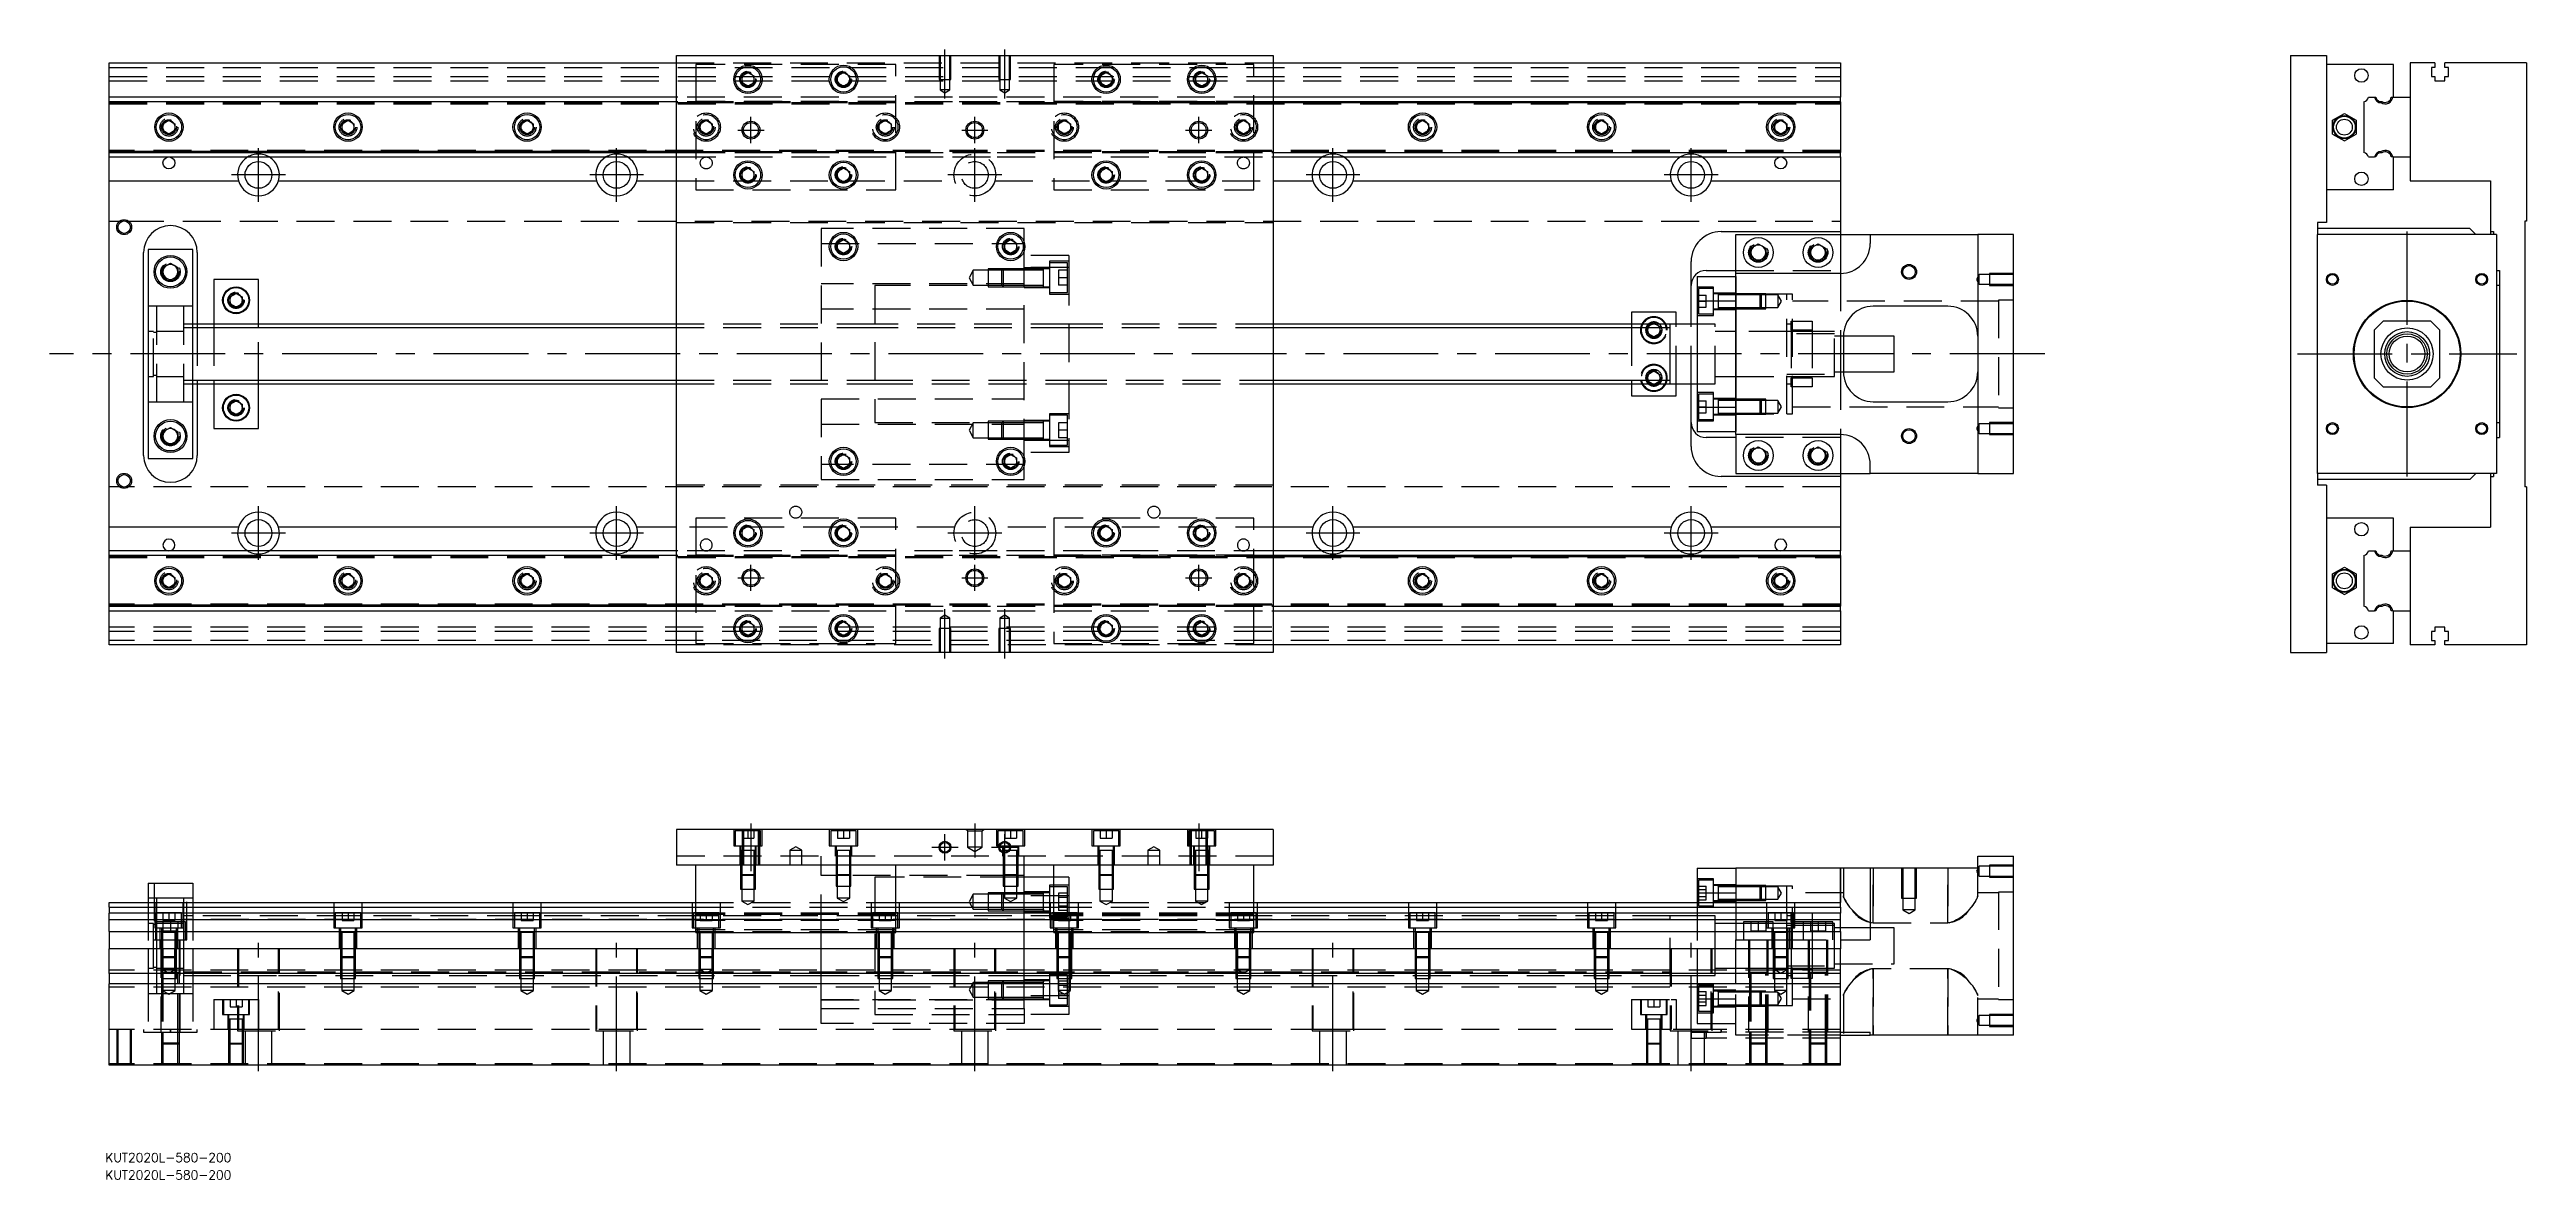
# Model space of a CAD drawing. Extents: x -20 to 810, y -277 to 102.
import ezdxf

# ---------------------------------------------------------------- set-up
doc = ezdxf.new("R2010")
doc.units = 0
doc.linetypes.add('CENTER', pattern=[50.8, 31.75, -6.35, 6.35, -6.35])
doc.linetypes.add('DASHED', pattern=[19.05, 12.7, -6.35])
doc.layers.get('0').update_dxf_attribs({"linetype": 'CONTINUOUS'})
doc.layers.add('CENTER', color=1, linetype='CENTER')
doc.styles.get("Standard").update_dxf_attribs({"font": 'txt.shx', "height": 3, "bigfont": 'bigfont.shx'})

# ---------------------------------------------------------------- blocks, each defined once
blk = doc.blocks.new('*U2')
at = {"color": 7, "linetype": 'CONTINUOUS'}
blk.add_text('KUT2020L-580-200', height=3, dxfattribs=at).set_placement((-1.29, -276.56))
blk = doc.blocks.new('*U3')
at = {"color": 7, "linetype": 'CONTINUOUS'}
blk.add_text('KUT2020L-580-200', height=3, dxfattribs=at).set_placement((-1.29, -270.73))

msp = doc.modelspace()

# ---------------------------------------------------------------- linework, layer by layer
at = {"color": 7, "linetype": 'CONTINUOUS'}
for p, q in [((190, 100), (390, 100)), ((190, -100), (190, 100)), ((390, 100), (390, -100)), ((730.85, 100), (742.85, 100)), ((730.85, 100), (730.85, -100)), ((742.85, 100), (742.85, 44)), ((0, 97.5), (190, 97.5)), ((0, 86), (0, 97.5)), ((212, 93.1547), (214, 94.309402)), ((212, 90.8453), (212, 93.1547)), ((214, 94.309402), (216, 93.1547)), ((216, 93.1547), (216, 90.8453)), ((244, 93.1547), (246, 94.309402)), ((244, 90.8453), (244, 93.1547)), ((246, 94.309402), (248, 93.1547)), ((248, 93.1547), (248, 90.8453)), ((332, 93.1547), (334, 94.309402)), ((332, 90.8453), (332, 93.1547)), ((334, 94.309402), (336, 93.1547)), ((336, 93.1547), (336, 90.8453)), ((364, 93.1547), (366, 94.309402)), ((364, 90.8453), (364, 93.1547)), ((366, 94.309402), (368, 93.1547)), ((368, 93.1547), (368, 90.8453)), ((390, 97.5), (580, 97.5)), ((580, 97.5), (580, 86)), ((765.35, 97), (742.85, 97)), ((765.35, 86), (765.35, 97)), ((770.85, 97.5), (770.85, 86)), ((779.15, 97.5), (770.85, 97.5)), ((779.15, 96), (778, 96)), ((778, 96), (778, 93)), ((778, 93), (779.15, 93)), ((779.15, 97.5), (779.15, 96)), ((779.15, 93), (779.15, 91.5)), ((779.15, 91.5), (782.55, 91.5)), ((782.55, 96), (782.55, 97.5)), ((809.85, 97.5), (782.55, 97.5)), ((783.7, 96), (782.55, 96)), ((782.55, 91.5), (782.55, 93)), ((782.55, 93), (783.7, 93)), ((783.7, 93), (783.7, 96)), ((809.85, 97.5), (809.85, 44.5)), ((0, 84.460392), (0, 86)), ((190, 86), (0, 86)), ((0, 67.539608), (0, 84.460392)), ((190, 84.460392), (0, 84.460392)), ((214, 89.690598), (212, 90.8453)), ((216, 90.8453), (214, 89.690598)), ((246, 89.690598), (244, 90.8453)), ((248, 90.8453), (246, 89.690598)), ((334, 89.690598), (332, 90.8453)), ((336, 90.8453), (334, 89.690598)), ((366, 89.690598), (364, 90.8453)), ((368, 90.8453), (366, 89.690598)), ((580, 86), (390, 86)), ((580, 84.460392), (390, 84.460392)), ((580, 84.460392), (580, 86)), ((580, 84.460392), (580, 67.539608)), ((755.35, 84.460392), (755.35, 67.539608)), ((756.889608, 86), (758.97154, 86)), ((758.97154, 86), (759.37668, 86)), ((764.527372, 86), (765.031934, 86)), ((765.031934, 86), (770.85, 86)), ((770.85, 86), (770.85, 66)), ((770.85, 86), (770.85, 66)), ((18, 77.1547), (20, 78.309402)), ((18, 74.8453), (18, 77.1547)), ((20, 73.690598), (18, 74.8453)), ((20, 78.309402), (22, 77.1547)), ((22, 74.8453), (20, 73.690598)), ((22, 77.1547), (22, 74.8453)), ((78, 77.1547), (80, 78.309402)), ((78, 74.8453), (78, 77.1547)), ((80, 73.690598), (78, 74.8453)), ((80, 78.309402), (82, 77.1547)), ((82, 74.8453), (80, 73.690598)), ((82, 77.1547), (82, 74.8453)), ((138, 77.1547), (140, 78.309402)), ((138, 74.8453), (138, 77.1547)), ((140, 73.690598), (138, 74.8453)), ((140, 78.309402), (142, 77.1547)), ((142, 74.8453), (140, 73.690598)), ((142, 77.1547), (142, 74.8453)), ((438, 77.1547), (440, 78.309402)), ((438, 74.8453), (438, 77.1547)), ((440, 73.690598), (438, 74.8453)), ((440, 78.309402), (442, 77.1547)), ((442, 74.8453), (440, 73.690598)), ((442, 77.1547), (442, 74.8453)), ((498, 77.1547), (500, 78.309402)), ((498, 74.8453), (498, 77.1547)), ((500, 73.690598), (498, 74.8453)), ((500, 78.309402), (502, 77.1547)), ((502, 74.8453), (500, 73.690598)), ((502, 77.1547), (502, 74.8453)), ((558, 77.1547), (560, 78.309402)), ((558, 74.8453), (558, 77.1547)), ((560, 73.690598), (558, 74.8453)), ((560, 78.309402), (562, 77.1547)), ((562, 74.8453), (560, 73.690598)), ((562, 77.1547), (562, 74.8453)), ((744.850002, 78.309401), (748.850002, 80.618802)), ((744.850002, 73.690599), (744.850002, 78.309401)), ((748.850002, 80.618802), (752.850002, 78.309401)), ((752.850002, 78.309401), (752.850002, 73.690599)), ((0, 67.539608), (190, 67.539608)), ((0, 66), (0, 67.539608)), ((390, 67.539608), (580, 67.539608)), ((580, 66), (580, 67.539608)), ((744.850002, 73.690599), (748.850002, 71.381198)), ((748.850002, 71.381198), (752.850002, 73.690599)), ((0, 66), (190, 66)), ((0, 58), (0, 66)), ((212, 61.1547), (214, 62.309402)), ((212, 58.8453), (212, 61.1547)), ((214, 57.690598), (212, 58.8453)), ((214, 62.309402), (216, 61.1547)), ((216, 58.8453), (214, 57.690598)), ((216, 61.1547), (216, 58.8453)), ((244, 61.1547), (246, 62.309402)), ((244, 58.8453), (244, 61.1547)), ((246, 57.690598), (244, 58.8453)), ((246, 62.309402), (248, 61.1547)), ((248, 58.8453), (246, 57.690598)), ((248, 61.1547), (248, 58.8453)), ((332, 61.1547), (334, 62.309402)), ((332, 58.8453), (332, 61.1547)), ((334, 57.690598), (332, 58.8453)), ((334, 62.309402), (336, 61.1547)), ((336, 58.8453), (334, 57.690598)), ((336, 61.1547), (336, 58.8453)), ((364, 61.1547), (366, 62.309402)), ((364, 58.8453), (364, 61.1547)), ((366, 57.690598), (364, 58.8453)), ((366, 62.309402), (368, 61.1547)), ((368, 58.8453), (366, 57.690598)), ((368, 61.1547), (368, 58.8453)), ((390, 66), (580, 66)), ((580, 66), (580, 58)), ((756.889608, 66), (758.97154, 66)), ((759.37668, 66), (758.97154, 66)), ((765.031934, 66), (764.527372, 66)), ((765.031934, 66), (770.85, 66)), ((765.35, 55), (765.35, 66)), ((770.85, 66), (770.85, 58)), ((0, 58), (43.291796, 58)), ((0, -58), (0, 58)), ((56.708204, 58), (163.291796, 58)), ((176.708204, 58), (190, 58)), ((390, 58), (403.291796, 58)), ((416.708204, 58), (523.291796, 58)), ((536.708204, 58), (580, 58)), ((580, 58), (580, 41)), ((765.35, 55), (742.85, 55)), ((770.85, 58), (797.85, 58)), ((797.85, 58), (797.85, 41)), ((742.85, 44), (739.85, 44)), ((739.85, 44), (739.85, 40)), ((790.85, 42), (739.85, 42)), ((792.85, 40), (790.85, 42)), ((809.85, 44.5), (809.35, 44.5)), ((809.35, 44.5), (809.35, -44.5)), ((11.5, -34), (11.5, 34)), ((28, 35), (13, 35)), ((13, 35), (13, -35)), ((28, -35), (28, 35)), ((29.5, 34), (29.5, 10)), ((244, 37.1547), (246, 38.309402)), ((244, 34.8453), (244, 37.1547)), ((246, 33.690598), (244, 34.8453)), ((246, 38.309402), (248, 37.1547)), ((248, 34.8453), (246, 33.690598)), ((248, 37.1547), (248, 34.8453)), ((300, 37.1547), (302, 38.309402)), ((300, 34.8453), (300, 37.1547)), ((302, 33.690598), (300, 34.8453)), ((302, 38.309402), (304, 37.1547)), ((304, 34.8453), (302, 33.690598)), ((304, 37.1547), (304, 34.8453)), ((540, 41), (580, 41)), ((545, 27), (545, 40)), ((545, 40), (590, 40)), ((550, 35.443376), (552.5, 36.886752)), ((550, 32.556624), (550, 35.443376)), ((552.5, 36.886752), (555, 35.443376)), ((555, 35.443376), (555, 32.556624)), ((570, 35.443376), (572.5, 36.886752)), ((570, 32.556624), (570, 35.443376)), ((572.5, 36.886752), (575, 35.443376)), ((575, 35.443376), (575, 32.556624)), ((580, 41), (580, 40)), ((590, 40), (590, 37)), ((590, 40), (626, 40)), ((626, 40), (626, -40)), ((638, 40), (626, 40)), ((638, -40), (638, 40)), ((739.85, -40), (739.85, 40)), ((799.85, 40), (739.85, 40)), ((797.85, 41), (798.85, 41)), ((797.85, 41), (797.85, 40)), ((798.85, 41), (798.85, 40)), ((799.85, 40), (799.85, -40)), ((18, 28.943376), (20.5, 30.386752)), ((18, 26.056624), (18, 28.943376)), ((20.5, 24.613248), (18, 26.056624)), ((20.5, 30.386752), (23, 28.943376)), ((23, 26.056624), (20.5, 24.613248)), ((23, 28.943376), (23, 26.056624)), ((50, 25), (35, 25)), ((35, 25), (35, 10)), ((50, 10), (50, 25)), ((530, 10), (530, 31)), ((532, 26), (545, 26)), ((532, 26), (532, 17.78342)), ((535, 28), (545, 28)), ((545, 17.78342), (545, 27)), ((580, 27), (545, 27)), ((552.5, 31.113248), (550, 32.556624)), ((555, 32.556624), (552.5, 31.113248)), ((572.5, 31.113248), (570, 32.556624)), ((575, 32.556624), (572.5, 31.113248)), ((799.85, 28), (800.85, 28)), ((800.85, 28), (800.85, -28)), ((40.5, 19.1547), (42.5, 20.309402)), ((40.5, 16.8453), (40.5, 19.1547)), ((42.5, 15.690598), (40.5, 16.8453)), ((42.5, 20.309402), (44.5, 19.1547)), ((44.5, 16.8453), (42.5, 15.690598)), ((44.5, 19.1547), (44.5, 16.8453)), ((532, 17.78342), (545, 17.78342)), ((532, 17.78342), (532, -17.78342)), ((545, 17.78342), (545, -17.78342)), ((545, -17.78342), (545, 17.78342)), ((800.85, 23), (799.85, 23)), ((190, 10), (28, 10)), ((523, 10), (390, 10)), ((525, 14), (510, 14)), ((510, 14), (510, 10)), ((516.964102, 10), (517.5, 10.309402)), ((517.5, 10.309402), (518.035898, 10)), ((523, 10), (522.995, 10)), ((523, -10), (523, 10)), ((532, 10), (523, 10)), ((523.005, 10), (523, 10)), ((525, 10), (525, 14)), ((616, 16), (591, 16)), ((761.85, 11), (758.85, 8)), ((777.85, 11), (761.85, 11)), ((780.85, 8), (777.85, 11)), ((581, 6), (581, -6)), ((598, 6), (581, 6)), ((598, -6), (598, 6)), ((758.85, 8), (758.85, -8)), ((780.85, -8), (780.85, 8)), ((581, -6), (598, -6)), ((758.85, -8), (761.85, -11)), ((777.85, -11), (780.85, -8)), ((28, -10), (190, -10)), ((29.5, -10), (29.5, -34)), ((35, -10), (35, -25)), ((40.5, -16.8453), (42.5, -15.690598)), ((42.5, -15.690598), (44.5, -16.8453)), ((50, -25), (50, -10)), ((390, -10), (523, -10)), ((510, -10), (510, -14)), ((510, -14), (525, -14)), ((517.5, -10.309402), (516.964102, -10)), ((518.035898, -10), (517.5, -10.309402)), ((522.995, -10), (523, -10)), ((523, -10), (532, -10)), ((523, -10), (523.005, -10)), ((525, -14), (525, -10)), ((530, -31), (530, -10)), ((591, -16), (616, -16)), ((761.85, -11), (777.85, -11)), ((18, -26.056624), (20.5, -24.613248)), ((20.5, -24.613248), (23, -26.056624)), ((40.5, -19.1547), (40.5, -16.8453)), ((42.5, -20.309402), (40.5, -19.1547)), ((44.5, -19.1547), (42.5, -20.309402)), ((44.5, -16.8453), (44.5, -19.1547)), ((532, -17.78342), (545, -17.78342)), ((532, -17.78342), (532, -26)), ((545, -27), (545, -17.78342)), ((799.85, -23), (800.85, -23)), ((18, -28.943376), (18, -26.056624)), ((20.5, -30.386752), (18, -28.943376)), ((23, -28.943376), (20.5, -30.386752)), ((23, -26.056624), (23, -28.943376)), ((35, -25), (50, -25)), ((532, -26), (545, -26)), ((545, -28), (535, -28)), ((580, -27), (545, -27)), ((545, -27), (545, -40)), ((550, -32.556624), (552.5, -31.113248)), ((550, -35.443376), (550, -32.556624)), ((552.5, -31.113248), (555, -32.556624)), ((555, -32.556624), (555, -35.443376)), ((570, -32.556624), (572.5, -31.113248)), ((570, -35.443376), (570, -32.556624)), ((572.5, -31.113248), (575, -32.556624)), ((575, -32.556624), (575, -35.443376)), ((799.85, -28), (800.85, -28)), ((13, -35), (28, -35)), ((244, -34.8453), (246, -33.690598)), ((244, -37.1547), (244, -34.8453)), ((246, -38.309402), (244, -37.1547)), ((246, -33.690598), (248, -34.8453)), ((248, -37.1547), (246, -38.309402)), ((248, -34.8453), (248, -37.1547)), ((300, -34.8453), (302, -33.690598)), ((300, -37.1547), (300, -34.8453)), ((302, -38.309402), (300, -37.1547)), ((302, -33.690598), (304, -34.8453)), ((304, -37.1547), (302, -38.309402)), ((304, -34.8453), (304, -37.1547)), ((580, -41), (540, -41)), ((545, -40), (590, -40)), ((552.5, -36.886752), (550, -35.443376)), ((555, -35.443376), (552.5, -36.886752)), ((572.5, -36.886752), (570, -35.443376)), ((575, -35.443376), (572.5, -36.886752)), ((580, -40), (580, -41)), ((580, -41), (580, -58)), ((590, -40), (590, -37)), ((626, -40), (590, -40)), ((626, -40), (638, -40)), ((739.85, -40), (739.85, -44)), ((799.85, -40), (739.85, -40)), ((790.85, -42), (792.85, -40)), ((797.85, -40), (797.85, -41)), ((797.85, -41), (797.85, -58)), ((797.85, -41), (798.85, -41)), ((798.85, -40), (798.85, -41)), ((790.85, -42), (739.85, -42)), ((742.85, -44), (739.85, -44)), ((742.85, -44), (742.85, -100)), ((809.85, -44.5), (809.35, -44.5)), ((809.85, -44.5), (809.85, -97.5)), ((0, -66), (0, -58)), ((43.291796, -58), (0, -58)), ((163.291796, -58), (56.708204, -58)), ((190, -58), (176.708204, -58)), ((212, -58.8453), (214, -57.690598)), ((214, -57.690598), (216, -58.8453)), ((244, -58.8453), (246, -57.690598)), ((246, -57.690598), (248, -58.8453)), ((332, -58.8453), (334, -57.690598)), ((334, -57.690598), (336, -58.8453)), ((364, -58.8453), (366, -57.690598)), ((366, -57.690598), (368, -58.8453)), ((403.291796, -58), (390, -58)), ((523.291796, -58), (416.708204, -58)), ((580, -58), (536.708204, -58)), ((580, -58), (580, -66)), ((765.35, -55), (742.85, -55)), ((765.35, -66), (765.35, -55)), ((770.85, -58), (770.85, -66)), ((770.85, -58), (797.85, -58)), ((0, -67.539608), (0, -66)), ((190, -66), (0, -66)), ((212, -61.1547), (212, -58.8453)), ((214, -62.309402), (212, -61.1547)), ((216, -61.1547), (214, -62.309402)), ((216, -58.8453), (216, -61.1547)), ((244, -61.1547), (244, -58.8453)), ((246, -62.309402), (244, -61.1547)), ((248, -61.1547), (246, -62.309402)), ((248, -58.8453), (248, -61.1547)), ((332, -61.1547), (332, -58.8453)), ((334, -62.309402), (332, -61.1547)), ((336, -61.1547), (334, -62.309402)), ((336, -58.8453), (336, -61.1547)), ((364, -61.1547), (364, -58.8453)), ((366, -62.309402), (364, -61.1547)), ((368, -61.1547), (366, -62.309402)), ((368, -58.8453), (368, -61.1547)), ((580, -66), (390, -66)), ((580, -67.539608), (580, -66)), ((756.889608, -66), (758.97154, -66)), ((758.97154, -66), (759.37668, -66)), ((764.527372, -66), (765.031934, -66)), ((765.031934, -66), (770.85, -66)), ((770.85, -66), (770.85, -86)), ((770.85, -66), (770.85, -86)), ((0, -84.460392), (0, -67.539608)), ((190, -67.539608), (0, -67.539608)), ((18, -74.8453), (20, -73.690598)), ((20, -73.690598), (22, -74.8453)), ((78, -74.8453), (80, -73.690598)), ((80, -73.690598), (82, -74.8453)), ((138, -74.8453), (140, -73.690598)), ((140, -73.690598), (142, -74.8453)), ((580, -67.539608), (390, -67.539608)), ((438, -74.8453), (440, -73.690598)), ((440, -73.690598), (442, -74.8453)), ((498, -74.8453), (500, -73.690598)), ((500, -73.690598), (502, -74.8453)), ((558, -74.8453), (560, -73.690598)), ((560, -73.690598), (562, -74.8453)), ((580, -67.539608), (580, -84.460392)), ((744.850002, -73.690599), (748.850002, -71.381198)), ((744.850002, -78.309401), (744.850002, -73.690599)), ((748.850002, -71.381198), (752.850002, -73.690599)), ((752.850002, -73.690599), (752.850002, -78.309401)), ((755.35, -67.539608), (755.35, -84.460392)), ((18, -77.1547), (18, -74.8453)), ((20, -78.309402), (18, -77.1547)), ((22, -77.1547), (20, -78.309402)), ((22, -74.8453), (22, -77.1547)), ((78, -77.1547), (78, -74.8453)), ((80, -78.309402), (78, -77.1547)), ((82, -77.1547), (80, -78.309402)), ((82, -74.8453), (82, -77.1547)), ((138, -77.1547), (138, -74.8453)), ((140, -78.309402), (138, -77.1547)), ((142, -77.1547), (140, -78.309402)), ((142, -74.8453), (142, -77.1547)), ((438, -77.1547), (438, -74.8453)), ((440, -78.309402), (438, -77.1547)), ((442, -77.1547), (440, -78.309402)), ((442, -74.8453), (442, -77.1547)), ((498, -77.1547), (498, -74.8453)), ((500, -78.309402), (498, -77.1547)), ((502, -77.1547), (500, -78.309402)), ((502, -74.8453), (502, -77.1547)), ((558, -77.1547), (558, -74.8453)), ((560, -78.309402), (558, -77.1547)), ((562, -77.1547), (560, -78.309402)), ((562, -74.8453), (562, -77.1547)), ((744.850002, -78.309401), (748.850002, -80.618802)), ((748.850002, -80.618802), (752.850002, -78.309401)), ((0, -84.460392), (190, -84.460392)), ((0, -86), (0, -84.460392)), ((0, -86), (190, -86)), ((0, -97.5), (0, -86)), ((212, -90.8453), (214, -89.690598)), ((212, -93.1547), (212, -90.8453)), ((214, -89.690598), (216, -90.8453)), ((216, -90.8453), (216, -93.1547)), ((244, -90.8453), (246, -89.690598)), ((244, -93.1547), (244, -90.8453)), ((246, -89.690598), (248, -90.8453)), ((248, -90.8453), (248, -93.1547)), ((332, -90.8453), (334, -89.690598)), ((332, -93.1547), (332, -90.8453)), ((334, -89.690598), (336, -90.8453)), ((336, -90.8453), (336, -93.1547)), ((364, -90.8453), (366, -89.690598)), ((364, -93.1547), (364, -90.8453)), ((366, -89.690598), (368, -90.8453)), ((368, -90.8453), (368, -93.1547)), ((390, -84.460392), (580, -84.460392)), ((390, -86), (580, -86)), ((580, -86), (580, -84.460392)), ((580, -86), (580, -97.5)), ((756.889608, -86), (758.97154, -86)), ((759.37668, -86), (758.97154, -86)), ((765.031934, -86), (764.527372, -86)), ((765.031934, -86), (770.85, -86)), ((765.35, -97), (765.35, -86)), ((770.85, -86), (770.85, -97.5)), ((190, -97.5), (0, -97.5)), ((214, -94.309402), (212, -93.1547)), ((216, -93.1547), (214, -94.309402)), ((246, -94.309402), (244, -93.1547)), ((248, -93.1547), (246, -94.309402)), ((334, -94.309402), (332, -93.1547)), ((336, -93.1547), (334, -94.309402)), ((366, -94.309402), (364, -93.1547)), ((368, -93.1547), (366, -94.309402)), ((580, -97.5), (390, -97.5)), ((765.35, -97), (742.85, -97)), ((779.15, -97.5), (770.85, -97.5)), ((779.15, -93), (778, -93)), ((778, -93), (778, -96)), ((778, -96), (779.15, -96)), ((782.55, -91.5), (779.15, -91.5)), ((779.15, -91.5), (779.15, -93)), ((779.15, -96), (779.15, -97.5)), ((782.55, -93), (782.55, -91.5)), ((783.7, -93), (782.55, -93)), ((782.55, -97.5), (782.55, -96)), ((782.55, -96), (783.7, -96)), ((809.85, -97.5), (782.55, -97.5)), ((783.7, -96), (783.7, -93)), ((390, -100), (190, -100)), ((730.85, -100), (742.85, -100)), ((390, -159.27), (190, -159.27)), ((190, -159.27), (190, -171.27)), ((390, -159.27), (390, -171.27)), ((390, -171.27), (190, -171.27)), ((196.5, -193.77), (196.5, -171.27)), ((263.5, -193.77), (263.5, -171.27)), ((306.5, -183.77), (306.5, -171.27)), ((316.5, -193.77), (316.5, -171.27)), ((383.5, -193.77), (383.5, -171.27)), ((532, -172.27), (545, -172.27)), ((532, -172.27), (532, -180.48658)), ((580, -172.27), (545, -172.27)), ((545, -172.27), (545, -183.77)), ((580, -183.77), (580, -172.27)), ((590, -172.27), (580, -172.27)), ((590, -172.27), (590, -196.27)), ((626, -172.27), (590, -172.27)), ((626, -172.27), (626, -168.27)), ((626, -168.27), (638, -168.27)), ((638, -228.27), (638, -168.27)), ((13, -177.27), (13, -183.77)), ((13, -177.27), (28, -177.27)), ((28, -177.27), (28, -183.77)), ((316.5, -175.27), (306.5, -175.27)), ((532, -180.48658), (545, -180.48658)), ((532, -180.48658), (532, -183.77)), ((0, -185.309608), (0, -183.77)), ((0, -183.77), (196.5, -183.77)), ((0, -185.309608), (0, -187.39154)), ((0, -185.309608), (196.5, -185.309608)), ((196.5, -187.39154), (0, -187.39154)), ((0, -189.606666), (0, -187.39154)), ((0, -193.451934), (0, -189.606666)), ((196.5, -189.606666), (0, -189.606666)), ((263.5, -183.77), (316.5, -183.77)), ((263.5, -185.309608), (316.5, -185.309608)), ((316.5, -187.39154), (263.5, -187.39154)), ((316.5, -189.606666), (263.5, -189.606666)), ((383.5, -183.77), (580, -183.77)), ((383.5, -185.309608), (580, -185.309608)), ((580, -187.39154), (383.5, -187.39154)), ((580, -189.606666), (383.5, -189.606666)), ((580, -185.309608), (580, -183.77)), ((580, -185.309608), (580, -187.39154)), ((580, -189.606666), (580, -187.39154)), ((580, -193.451934), (580, -189.606666)), ((0, -193.451934), (0, -199.27)), ((0, -193.451934), (196.5, -193.451934)), ((196.5, -193.77), (263.5, -193.77)), ((263.5, -193.451934), (316.5, -193.451934)), ((316.5, -193.77), (383.5, -193.77)), ((383.5, -193.451934), (580, -193.451934)), ((580, -193.451934), (580, -199.27)), ((580, -196.27), (590, -196.27)), ((580, -199.27), (0, -199.27)), ((0, -207.57), (0, -199.27)), ((580, -207.57), (580, -199.27)), ((580, -207.57), (0, -207.57)), ((0, -207.57), (0, -210.97)), ((580, -210.97), (0, -210.97)), ((0, -238.27), (0, -210.97)), ((580, -210.97), (580, -207.57)), ((580, -238.27), (580, -210.97)), ((580, -227.27), (590, -227.27)), ((580, -228.27), (590, -228.27)), ((590, -228.27), (590, -227.27)), ((638, -228.27), (590, -228.27)), ((580, -238.27), (0, -238.27))]:
    msp.add_line(p, q, dxfattribs=at)
at = {"color": 3, "linetype": 'DASHED'}
for p, q in [((278.000006, 100), (278.000006, 92)), ((278.35, 100), (278.35, 92)), ((281.65, 92), (281.65, 100)), ((281.999994, 92), (281.999994, 100)), ((298.000006, 100), (298.000006, 92)), ((298.35, 100), (298.35, 92)), ((301.65, 92), (301.65, 100)), ((301.999994, 92), (301.999994, 100)), ((0, 96), (580, 96)), ((0, 93), (580, 93)), ((0, 91.5), (580, 91.5)), ((190, 97.5), (390, 97.5)), ((196.5, 97), (196.5, 55)), ((263.5, 97), (196.5, 97)), ((216.483582, 92.286038), (216.5, 92)), ((248.483582, 92.286038), (248.5, 92)), ((263.5, 55), (263.5, 97)), ((278.000006, 92), (281.999994, 92)), ((278.35, 92), (278.35, 88.5)), ((281.65, 88.5), (281.65, 92)), ((298.000006, 92), (301.999994, 92)), ((298.35, 92), (298.35, 88.5)), ((301.65, 88.5), (301.65, 92)), ((383.5, 97), (316.5, 97)), ((316.5, 97), (316.5, 55)), ((336.483582, 92.286038), (336.5, 92)), ((368.483582, 92.286038), (368.5, 92)), ((383.5, 55), (383.5, 97)), ((0, 84.204452), (190, 84.204452)), ((0, 84.2), (580, 84.2)), ((0, 83.8), (580, 83.8)), ((190.5, 86), (190, 86)), ((190.5, 84.460392), (190, 84.460392)), ((190, 84.204452), (190.5, 84.204452)), ((282.5, 86), (190.5, 86)), ((282.5, 84.460392), (190.5, 84.460392)), ((190.5, 84.204452), (389.5, 84.204452)), ((263.5, 84.643014), (196.5, 84.643014)), ((196.5, 84.6), (263.5, 84.6)), ((196.5, 84.3), (263.5, 84.3)), ((281.65, 88.5), (278.35, 88.5)), ((278.35, 88.5), (280, 87.547372)), ((280, 87.547372), (281.65, 88.5)), ((297.5, 86), (282.5, 86)), ((297.5, 84.460392), (282.5, 84.460392)), ((389.5, 86), (297.5, 86)), ((389.5, 84.460392), (297.5, 84.460392)), ((301.65, 88.5), (298.35, 88.5)), ((298.35, 88.5), (300, 87.547372)), ((300, 87.547372), (301.65, 88.5)), ((383.5, 84.643014), (316.5, 84.643014)), ((316.5, 84.6), (383.5, 84.6)), ((316.5, 84.3), (383.5, 84.3)), ((390, 86), (389.5, 86)), ((390, 84.460392), (389.5, 84.460392)), ((389.5, 84.204452), (390, 84.204452)), ((390, 84.204452), (580, 84.204452)), ((22.483582, 76.286038), (22.5, 76)), ((77.5, 76), (77.518502, 76.303588)), ((137.5, 76), (137.518502, 76.303588)), ((198, 77.1547), (200, 78.309402)), ((198, 74.8453), (198, 77.1547)), ((200, 73.690598), (198, 74.8453)), ((200, 78.309402), (202, 77.1547)), ((202, 74.8453), (200, 73.690598)), ((202, 77.1547), (202, 74.8453)), ((202.483582, 76.286038), (202.5, 76)), ((257.5, 76), (257.512884, 76.253488)), ((258, 77.1547), (260, 78.309402)), ((258, 74.8453), (258, 77.1547)), ((260, 73.690598), (258, 74.8453)), ((260, 78.309402), (262, 77.1547)), ((262, 74.8453), (260, 73.690598)), ((262, 77.1547), (262, 74.8453)), ((318, 77.1547), (320, 78.309402)), ((318, 74.8453), (318, 77.1547)), ((320, 73.690598), (318, 74.8453)), ((320, 78.309402), (322, 77.1547)), ((322, 74.8453), (320, 73.690598)), ((322, 77.1547), (322, 74.8453)), ((322.483582, 76.286038), (322.5, 76)), ((377.5, 76), (377.512884, 76.253488)), ((378, 77.1547), (380, 78.309402)), ((378, 74.8453), (378, 77.1547)), ((380, 73.690598), (378, 74.8453)), ((380, 78.309402), (382, 77.1547)), ((382, 74.8453), (380, 73.690598)), ((382, 77.1547), (382, 74.8453)), ((437.5, 76), (437.512884, 76.253488)), ((502.483582, 76.286038), (502.5, 76)), ((557.5, 76), (557.518502, 76.303588)), ((580, 68.2), (0, 68.2)), ((580, 67.8), (0, 67.8)), ((190, 67.795548), (0, 67.795548)), ((190.5, 67.795548), (190, 67.795548)), ((190, 67.539608), (190.5, 67.539608)), ((389.5, 67.795548), (190.5, 67.795548)), ((190.5, 67.539608), (282.5, 67.539608)), ((263.5, 67.7), (196.5, 67.7)), ((263.5, 67.4), (196.5, 67.4)), ((263.5, 67.356986), (196.5, 67.356986)), ((282.5, 67.539608), (297.5, 67.539608)), ((297.5, 67.539608), (389.5, 67.539608)), ((383.5, 67.7), (316.5, 67.7)), ((383.5, 67.4), (316.5, 67.4)), ((383.5, 67.356986), (316.5, 67.356986)), ((390, 67.795548), (389.5, 67.795548)), ((389.5, 67.539608), (390, 67.539608)), ((580, 67.795548), (390, 67.795548)), ((190, 66), (190.5, 66)), ((190.5, 66), (282.5, 66)), ((216.483582, 60.286038), (216.5, 60)), ((248.483582, 60.286038), (248.5, 60)), ((282.5, 66), (297.5, 66)), ((297.5, 66), (389.5, 66)), ((331.5, 60), (331.512884, 60.253488)), ((368.483582, 60.286038), (368.5, 60)), ((389.5, 66), (390, 66)), ((190, 58), (283.291796, 58)), ((196.5, 55), (263.5, 55)), ((296.708204, 58), (390, 58)), ((316.5, 55), (383.5, 55)), ((0, 44.5), (4.359688, 44.5)), ((5.640312, 44.5), (580, 44.5)), ((190, 44), (390, 44)), ((306.5, 42), (238.5, 42)), ((238.5, 42), (238.5, -42)), ((306.5, 37.52069), (306.5, 42)), ((238.5, 37), (306.5, 37)), ((243.5, 36), (243.512884, 36.253488)), ((299.5, 36), (299.518502, 36.303588)), ((306.5, 34.47931), (306.5, 37.52069)), ((306.5, -34.47931), (306.5, 34.47931)), ((549.5, 34), (549.520026, 34.346056)), ((575.477798, 34.364306), (575.5, 34)), ((580, 40), (580, 28)), ((23.477798, 27.864306), (23.5, 27.5)), ((289.5, 28.04775), (288.056624, 25.54775)), ((288.056624, 25.54775), (289.5, 23.04775)), ((289.5, 23.04775), (289.5, 28.04775)), ((294.5, 28.04775), (289.5, 28.04775)), ((294.5, 28.547744), (294.5, 22.547754)), ((299.49998, 28.547744), (294.5, 28.547744)), ((298.99998, 28.04775), (294.5, 28.04775)), ((299.5, 28.54775), (299, 28.04775)), ((299, 23.04775), (299, 28.04775)), ((306.5, 28.04775), (299, 28.04775)), ((306.5, 28.547744), (299.499994, 28.547744)), ((299.5, 28.54775), (299.5, 22.54775)), ((306.5, 28.54775), (299.5, 28.54775)), ((321.5, 33), (306.5, 33)), ((321.5, 28.982754), (306.5, 28.982754)), ((315, 28.84775), (306.5, 28.84775)), ((313, 28.54775), (306.50002, 28.54775)), ((313, 28.04775), (306.50002, 28.04775)), ((313, 28.54775), (312.995, 28.54775)), ((313, 28.04775), (313, 28.547754)), ((313, 28.197952), (313, 28.54775)), ((315, 28.54775), (313, 28.54775)), ((313.005, 28.54775), (313, 28.54775)), ((313, 22.8974), (313, 28.197952)), ((315, 31.04775), (315, 20.04775)), ((321.5, 31.04775), (315, 31.04775)), ((321, 30.54775), (315, 30.54775)), ((318, 28.04775), (318, 25.54775)), ((321, 28.04775), (318, 28.04775)), ((318, 25.54775), (318, 23.04775)), ((321, 25.54775), (318, 25.54775)), ((321, 20.54775), (321, 30.54775)), ((321.5, 33), (321.5, 28.982754)), ((321.5, 28.982754), (321.5, -28.982754)), ((545, 28), (580, 28)), ((545, 26), (545, 17.78342)), ((580, 28), (580, 27)), ((580, 27), (580, 6)), ((626.5, 26.65), (625.547372, 25)), ((625.547372, 25), (626.5, 23.35)), ((626.5, 23.35), (626.5, 26.65)), ((630, 26.65), (626.5, 26.65)), ((630, 26.999994), (630, 23.000006)), ((638, 26.999994), (630, 26.999994)), ((638, 26.65), (630, 26.65)), ((44.983582, 18.286038), (45, 18)), ((306.5, 23.5), (238.5, 23.5)), ((256.5, 23), (256.5, -23)), ((306.5, 23), (256.5, 23)), ((289.5, 23.04775), (294.5, 23.04775)), ((294.5, 23.04775), (298.99998, 23.04775)), ((294.5, 22.547754), (299.49998, 22.547754)), ((299, 23.04775), (306.5, 23.04775)), ((299, 23.04775), (299.5, 22.54775)), ((299, 23.04775), (306.5, 23.04775)), ((299.5, 22.547754), (306.5, 22.547754)), ((299.5, 22.54775), (306.5, 22.54775)), ((306.5, 22.24775), (315, 22.24775)), ((306.50002, 23.04775), (313, 23.04775)), ((306.50002, 22.54775), (313.005, 22.54775)), ((312.995, 22.54775), (315, 22.54775)), ((313, 22.547744), (313, 23.04775)), ((313, 22.54775), (313, 22.8974)), ((315, 20.54775), (321, 20.54775)), ((315, 20.04775), (321.5, 20.04775)), ((321, 23.04775), (318, 23.04775)), ((537.5, 22.42767), (532, 22.42767)), ((532.5, 21.92767), (532.5, 13.42767)), ((537.5, 21.92767), (532.5, 21.92767)), ((532.5, 19.67767), (535, 19.67767)), ((532.5, 17.67767), (535, 17.67767)), ((535, 17.67767), (535, 19.67767)), ((535, 15.67767), (535, 17.67767)), ((537.5, 12.92767), (537.5, 22.42767)), ((545, 20.42767), (537.5, 20.42767)), ((539.1, 20.17767), (537.5, 20.17767)), ((539.1, 20.17767), (539.095, 20.17767)), ((539.1, 20.17767), (539.1, 19.92022)), ((544.99998, 20.17767), (539.1, 20.17767)), ((539.105, 20.17767), (539.1, 20.17767)), ((539.1, 19.92022), (539.1, 15.435068)), ((544.99998, 19.77767), (539.1, 19.77767)), ((553.1, 20.17767), (545, 20.17767)), ((553.1, 20.177664), (545, 20.177664)), ((562, 20), (545, 20)), ((553.5, 19.77767), (545, 19.77767)), ((553.1, 15.17767), (553.1, 20.17767)), ((553.5, 19.77767), (553.1, 20.17767)), ((555, 20.177664), (553.10002, 20.177664)), ((553.5, 19.77767), (553.5, 15.57767)), ((555, 19.77767), (553.50002, 19.77767)), ((555, 15.177674), (555, 20.177664)), ((559, 19.77767), (555, 19.77767)), ((559, 19.77767), (559, 15.57767)), ((560.212436, 17.67767), (559, 19.77767)), ((559, 15.57767), (560.212436, 17.67767)), ((562, -20), (562, 20)), ((564, 20), (562, 20)), ((564, -20), (564, 20)), ((633, 17.75), (564, 17.75)), ((626.5, 23.35), (630, 23.35)), ((630, 23.35), (638, 23.35)), ((630, 23.000006), (638, 23.000006)), ((633, 18), (633, -18)), ((638, 18), (633, 18)), ((16, 16), (13, 16)), ((16, -16), (16, 16)), ((25, 16), (16, 16)), ((25, -16), (25, 16)), ((28, 16), (25, 16)), ((28, 10), (25, 10)), ((28, 8.75), (25, 8.75)), ((29.5, 10), (29.5, 8.75)), ((29.5, 8.75), (29.5, -8.75)), ((35, 10), (35, 8.75)), ((35, 8.75), (35, -8.75)), ((50, 8.75), (50, 10)), ((50, -8.75), (50, 8.75)), ((256.49998, 10), (190, 10)), ((256.49998, 8.75), (190, 8.75)), ((306.5, 15), (238.5, 15)), ((321.5, 10), (256.5, 10)), ((321.5, 8.75), (256.5, 8.75)), ((390, 10), (321.50002, 10)), ((390, 8.75), (321.50002, 8.75)), ((510, 10), (510, 8.75)), ((510, 8.75), (510, -8.75)), ((515, 8), (515.018502, 8.303588)), ((515.5, 9.1547), (516.964102, 10)), ((515.5, 8.75), (515.5, 9.1547)), ((515.5, 6.8453), (515.5, 8.75)), ((518.035898, 10), (519.5, 9.1547)), ((519.5, 9.1547), (519.5, 8.75)), ((519.5, 8.75), (519.5, 6.8453)), ((525, -10), (525, 10)), ((530, -10), (530, 10)), ((532, 12.92767), (537.5, 12.92767)), ((538, 10), (532, 10)), ((532.5, 15.67767), (535, 15.67767)), ((532.5, 13.42767), (537.5, 13.42767)), ((537.5, 15.17767), (539.1, 15.17767)), ((537.5, 14.92767), (545, 14.92767)), ((538, -10), (538, 10)), ((539.095, 15.17767), (539.1, 15.17767)), ((539.1, 15.57767), (544.99998, 15.57767)), ((539.1, 15.435068), (539.1, 15.17767)), ((539.1, 15.17767), (544.99998, 15.17767)), ((539.1, 15.17767), (539.105, 15.17767)), ((545, 15.57767), (553.5, 15.57767)), ((545, 15.177674), (553.1, 15.177674)), ((545, 15.17767), (553.1, 15.17767)), ((553.1, 15.17767), (553.5, 15.57767)), ((553.10002, 15.177674), (555, 15.177674)), ((553.50002, 15.57767), (555, 15.57767)), ((555, 15.57767), (559, 15.57767)), ((563.5, 10), (562, 10)), ((563.5, 11), (570.5, 11)), ((563.5, 8), (563.5, 11)), ((570.5, 11), (570.5, 8)), ((14.85, 7.5), (13, 7.5)), ((14.85, -7.5), (14.85, 7.5)), ((16, 7.15), (14.85, 7.15)), ((25, 7.5), (16, 7.5)), ((517.5, 5.690598), (515.5, 6.8453)), ((519.5, 6.8453), (517.5, 5.690598)), ((545, 7.5), (538, 7.5)), ((562.005, 7.5), (545, 7.5)), ((570.5, 7.5), (561.995, 7.5)), ((578, 6.75), (562, 6.75)), ((563.5, 8), (563.5, -8)), ((570.5, 8), (563.5, 8)), ((570.5, 8), (570.5, -8)), ((578, 7.5), (570.5, 7.5)), ((578, -7.5), (578, 7.5)), ((581, 6), (578, 6)), ((580, 6), (580, -6)), ((13, -7.5), (14.85, -7.5)), ((14.85, -7.15), (16, -7.15)), ((16, -7.5), (25, -7.5)), ((515.5, -6.8453), (517.5, -5.690598)), ((515.5, -8.75), (515.5, -6.8453)), ((517.5, -5.690598), (519.5, -6.8453)), ((519.5, -6.8453), (519.5, -8.75)), ((519.983582, -7.713962), (520, -8)), ((538, -7.5), (545, -7.5)), ((545, -7.5), (562.005, -7.5)), ((561.995, -7.5), (570.5, -7.5)), ((562, -6.75), (578, -6.75)), ((563.5, -8), (570.5, -8)), ((563.5, -11), (563.5, -8)), ((570.5, -7.5), (578, -7.5)), ((570.5, -8), (570.5, -11)), ((578, -6), (581, -6)), ((580, -6), (580, -27)), ((13, -16), (16, -16)), ((16, -16), (25, -16)), ((25, -8.75), (28, -8.75)), ((25, -10), (28, -10)), ((25, -16), (28, -16)), ((29.5, -8.75), (29.5, -10)), ((35, -8.75), (35, -10)), ((50, -10), (50, -8.75)), ((190, -8.75), (256.49998, -8.75)), ((190, -10), (256.49998, -10)), ((238.5, -15), (306.5, -15)), ((256.5, -8.75), (321.5, -8.75)), ((256.5, -10), (321.5, -10)), ((321.50002, -8.75), (390, -8.75)), ((321.50002, -10), (390, -10)), ((510, -8.75), (510, -10)), ((515.5, -9.1547), (515.5, -8.75)), ((516.964102, -10), (515.5, -9.1547)), ((519.5, -9.1547), (518.035898, -10)), ((519.5, -8.75), (519.5, -9.1547)), ((532, -10), (538, -10)), ((537.5, -12.92767), (532, -12.92767)), ((532.5, -13.42767), (532.5, -21.92767)), ((537.5, -13.42767), (532.5, -13.42767)), ((532.5, -15.67767), (535, -15.67767)), ((535, -17.67767), (535, -15.67767)), ((537.5, -22.42767), (537.5, -12.92767)), ((545, -14.92767), (537.5, -14.92767)), ((539.1, -15.17767), (537.5, -15.17767)), ((539.1, -15.17767), (539.095, -15.17767)), ((539.1, -15.17767), (539.1, -15.435118)), ((539.105, -15.17767), (539.1, -15.17767)), ((544.99998, -15.17767), (539.1, -15.17767)), ((539.1, -15.435118), (539.1, -19.920272)), ((544.99998, -15.57767), (539.1, -15.57767)), ((553.1, -15.17767), (545, -15.17767)), ((553.1, -15.177674), (545, -15.177674)), ((553.5, -15.57767), (545, -15.57767)), ((553.1, -20.17767), (553.1, -15.17767)), ((553.5, -15.57767), (553.1, -15.17767)), ((555, -15.177674), (553.10002, -15.177674)), ((553.5, -15.57767), (553.5, -19.77767)), ((555, -15.57767), (553.50002, -15.57767)), ((555, -20.177664), (555, -15.177674)), ((559, -15.57767), (555, -15.57767)), ((559, -15.57767), (559, -19.77767)), ((560.212436, -17.67767), (559, -15.57767)), ((562, -10), (563.5, -10)), ((570.5, -11), (563.5, -11)), ((40, -18), (40.012884, -17.746512)), ((238.5, -23.5), (306.5, -23.5)), ((256.5, -23), (306.5, -23)), ((289.5, -23.04775), (288.056624, -25.54775)), ((289.5, -28.04775), (289.5, -23.04775)), ((294.5, -23.04775), (289.5, -23.04775)), ((294.5, -22.547754), (294.5, -28.547744)), ((299.49998, -22.547754), (294.5, -22.547754)), ((298.99998, -23.04775), (294.5, -23.04775)), ((299.5, -22.54775), (299, -23.04775)), ((299, -28.04775), (299, -23.04775)), ((306.5, -23.04775), (299, -23.04775)), ((306.5, -23.04775), (299, -23.04775)), ((299.5, -22.54775), (299.5, -28.54775)), ((306.5, -22.54775), (299.5, -22.54775)), ((306.5, -22.547754), (299.5, -22.547754)), ((315, -22.24775), (306.5, -22.24775)), ((313.005, -22.54775), (306.50002, -22.54775)), ((313, -23.04775), (306.50002, -23.04775)), ((315, -22.54775), (312.995, -22.54775)), ((313, -22.897546), (313, -22.54775)), ((313, -28.198098), (313, -22.897546)), ((315, -20.04775), (315, -31.04775)), ((321.5, -20.04775), (315, -20.04775)), ((321, -20.54775), (315, -20.54775)), ((318, -23.04775), (318, -25.54775)), ((321, -23.04775), (318, -23.04775)), ((321, -30.54775), (321, -20.54775)), ((532, -22.42767), (537.5, -22.42767)), ((532.5, -17.67767), (535, -17.67767)), ((532.5, -19.67767), (535, -19.67767)), ((532.5, -21.92767), (537.5, -21.92767)), ((535, -19.67767), (535, -17.67767)), ((537.5, -20.17767), (539.1, -20.17767)), ((537.5, -20.42767), (545, -20.42767)), ((539.095, -20.17767), (539.1, -20.17767)), ((539.1, -19.77767), (544.99998, -19.77767)), ((539.1, -19.920272), (539.1, -20.17767)), ((539.1, -20.17767), (539.105, -20.17767)), ((539.1, -20.17767), (544.99998, -20.17767)), ((545, -17.78342), (545, -26)), ((545, -19.77767), (553.5, -19.77767)), ((545, -20), (562, -20)), ((545, -20.177664), (553.1, -20.177664)), ((545, -20.17767), (553.1, -20.17767)), ((553.1, -20.17767), (553.5, -19.77767)), ((553.10002, -20.177664), (555, -20.177664)), ((553.50002, -19.77767), (555, -19.77767)), ((555, -19.77767), (559, -19.77767)), ((559, -19.77767), (560.212436, -17.67767)), ((562, -20), (564, -20)), ((564, -17.75), (633, -17.75)), ((626.5, -23.35), (625.547372, -25)), ((626.5, -26.65), (626.5, -23.35)), ((630, -23.35), (626.5, -23.35)), ((630, -23.000006), (630, -26.999994)), ((638, -23.000006), (630, -23.000006)), ((638, -23.35), (630, -23.35)), ((633, -18), (638, -18)), ((17.5, -27.5), (17.520026, -27.153944)), ((288.056624, -25.54775), (289.5, -28.04775)), ((289.5, -28.04775), (294.5, -28.04775)), ((294.5, -28.04775), (298.99998, -28.04775)), ((294.5, -28.547744), (299.49998, -28.547744)), ((299, -28.04775), (306.5, -28.04775)), ((299, -28.04775), (299.5, -28.54775)), ((299.499994, -28.547744), (306.5, -28.547744)), ((299.5, -28.54775), (306.5, -28.54775)), ((306.5, -28.84775), (315, -28.84775)), ((321.5, -28.982754), (306.5, -28.982754)), ((321.5, -33), (306.5, -33)), ((306.50002, -28.04775), (313, -28.04775)), ((306.50002, -28.54775), (313, -28.54775)), ((312.995, -28.54775), (313, -28.54775)), ((313, -28.54775), (313, -28.198098)), ((313, -28.54775), (315, -28.54775)), ((313, -28.54775), (313.005, -28.54775)), ((315, -30.54775), (321, -30.54775)), ((315, -31.04775), (321.5, -31.04775)), ((321, -25.54775), (318, -25.54775)), ((318, -25.54775), (318, -28.04775)), ((321, -28.04775), (318, -28.04775)), ((321.5, -28.982754), (321.5, -33)), ((580, -28), (545, -28)), ((580, -27), (580, -28)), ((580, -28), (580, -40)), ((625.547372, -25), (626.5, -26.65)), ((626.5, -26.65), (630, -26.65)), ((630, -26.65), (638, -26.65)), ((630, -26.999994), (638, -26.999994)), ((306.5, -37), (238.5, -37)), ((243.5, -36), (243.512884, -35.746512)), ((299.5, -36), (299.518502, -35.696412)), ((306.5, -37.52069), (306.5, -34.47931)), ((306.5, -42), (306.5, -37.52069)), ((549.5, -34), (549.520026, -33.653944)), ((575.477798, -33.635694), (575.5, -34)), ((4.359688, -44.5), (0, -44.5)), ((580, -44.5), (5.640312, -44.5)), ((390, -44), (190, -44)), ((238.5, -42), (306.5, -42)), ((283.291796, -58), (190, -58)), ((196.5, -55), (196.5, -97)), ((263.5, -55), (196.5, -55)), ((263.5, -97), (263.5, -55)), ((390, -58), (296.708204, -58)), ((383.5, -55), (316.5, -55)), ((316.5, -55), (316.5, -97)), ((383.5, -97), (383.5, -55)), ((190.5, -66), (190, -66)), ((282.5, -66), (190.5, -66)), ((216.483582, -59.713962), (216.5, -60)), ((248.483582, -59.713962), (248.5, -60)), ((297.5, -66), (282.5, -66)), ((389.5, -66), (297.5, -66)), ((336.483582, -59.713962), (336.5, -60)), ((368.483582, -59.713962), (368.5, -60)), ((390, -66), (389.5, -66)), ((0, -67.795548), (190, -67.795548)), ((0, -67.8), (580, -67.8)), ((0, -68.2), (580, -68.2)), ((190.5, -67.539608), (190, -67.539608)), ((190, -67.795548), (190.5, -67.795548)), ((282.5, -67.539608), (190.5, -67.539608)), ((190.5, -67.795548), (389.5, -67.795548)), ((263.5, -67.356986), (196.5, -67.356986)), ((196.5, -67.4), (263.5, -67.4)), ((196.5, -67.7), (263.5, -67.7)), ((198, -74.8453), (200, -73.690598)), ((200, -73.690598), (202, -74.8453)), ((258, -74.8453), (260, -73.690598)), ((260, -73.690598), (262, -74.8453)), ((297.5, -67.539608), (282.5, -67.539608)), ((389.5, -67.539608), (297.5, -67.539608)), ((383.5, -67.356986), (316.5, -67.356986)), ((316.5, -67.4), (383.5, -67.4)), ((316.5, -67.7), (383.5, -67.7)), ((318, -74.8453), (320, -73.690598)), ((320, -73.690598), (322, -74.8453)), ((378, -74.8453), (380, -73.690598)), ((380, -73.690598), (382, -74.8453)), ((390, -67.539608), (389.5, -67.539608)), ((389.5, -67.795548), (390, -67.795548)), ((390, -67.795548), (580, -67.795548)), ((22.483582, -75.713962), (22.5, -76)), ((82.483582, -75.713962), (82.5, -76)), ((142.483582, -75.713962), (142.5, -76)), ((197.5, -76), (197.512884, -75.746512)), ((198, -77.1547), (198, -74.8453)), ((200, -78.309402), (198, -77.1547)), ((202, -77.1547), (200, -78.309402)), ((202, -74.8453), (202, -77.1547)), ((258, -77.1547), (258, -74.8453)), ((260, -78.309402), (258, -77.1547)), ((262, -77.1547), (260, -78.309402)), ((262, -74.8453), (262, -77.1547)), ((262.483582, -75.713962), (262.5, -76)), ((317.5, -76), (317.518502, -75.696412)), ((318, -77.1547), (318, -74.8453)), ((320, -78.309402), (318, -77.1547)), ((322, -77.1547), (320, -78.309402)), ((322, -74.8453), (322, -77.1547)), ((378, -77.1547), (378, -74.8453)), ((380, -78.309402), (378, -77.1547)), ((382, -77.1547), (380, -78.309402)), ((382, -74.8453), (382, -77.1547)), ((382.483582, -75.713962), (382.5, -76)), ((442.483582, -75.713962), (442.5, -76)), ((502.483582, -75.713962), (502.5, -76)), ((562.483582, -75.713962), (562.5, -76)), ((580, -83.8), (0, -83.8)), ((580, -84.2), (0, -84.2)), ((190, -84.204452), (0, -84.204452)), ((190.5, -84.204452), (190, -84.204452)), ((190, -84.460392), (190.5, -84.460392)), ((190, -86), (190.5, -86)), ((389.5, -84.204452), (190.5, -84.204452)), ((190.5, -84.460392), (282.5, -84.460392)), ((190.5, -86), (282.5, -86)), ((263.5, -84.3), (196.5, -84.3)), ((263.5, -84.6), (196.5, -84.6)), ((263.5, -84.643014), (196.5, -84.643014)), ((280, -87.547372), (278.35, -88.5)), ((278.35, -88.5), (281.65, -88.5)), ((278.35, -88.5), (278.35, -92)), ((281.65, -88.5), (280, -87.547372)), ((281.65, -92), (281.65, -88.5)), ((282.5, -84.460392), (297.5, -84.460392)), ((282.5, -86), (297.5, -86)), ((297.5, -84.460392), (389.5, -84.460392)), ((297.5, -86), (389.5, -86)), ((300, -87.547372), (298.35, -88.5)), ((298.35, -88.5), (301.65, -88.5)), ((298.35, -88.5), (298.35, -92)), ((301.65, -88.5), (300, -87.547372)), ((301.65, -92), (301.65, -88.5)), ((383.5, -84.3), (316.5, -84.3)), ((383.5, -84.6), (316.5, -84.6)), ((383.5, -84.643014), (316.5, -84.643014)), ((390, -84.204452), (389.5, -84.204452)), ((389.5, -84.460392), (390, -84.460392)), ((389.5, -86), (390, -86)), ((580, -84.204452), (390, -84.204452)), ((580, -91.5), (0, -91.5)), ((580, -93), (0, -93)), ((580, -96), (0, -96)), ((390, -97.5), (190, -97.5)), ((196.5, -97), (263.5, -97)), ((211.5, -92), (211.512884, -91.746512)), ((243.5, -92), (243.518502, -91.696412)), ((281.999994, -92), (278.000006, -92)), ((278.000006, -92), (278.000006, -100)), ((278.35, -92), (278.35, -100)), ((281.65, -100), (281.65, -92)), ((281.999994, -100), (281.999994, -92)), ((301.999994, -92), (298.000006, -92)), ((298.000006, -92), (298.000006, -100)), ((298.35, -92), (298.35, -100)), ((301.65, -100), (301.65, -92)), ((301.999994, -100), (301.999994, -92)), ((316.5, -97), (383.5, -97)), ((331.5, -92), (331.518502, -91.696412)), ((368.483582, -91.713962), (368.5, -92)), ((209.25, -159.27), (209.25, -164.77)), ((209.25, -164.77), (218.75, -164.77)), ((218.25, -159.77), (209.75, -159.77)), ((209.75, -159.77), (209.75, -164.77)), ((211.25, -164.77), (211.25, -171.27)), ((211.5, -164.77), (211.5, -166.37)), ((212, -159.77), (212, -162.27)), ((212, -162.27), (214, -162.27)), ((212.000006, -159.27), (212.000006, -171.27)), ((212.5, -159.27), (212.5, -171.27)), ((214, -159.77), (214, -162.27)), ((214, -162.27), (216, -162.27)), ((216, -159.77), (216, -162.27)), ((216.5, -166.37), (216.5, -164.77)), ((216.75, -171.27), (216.75, -164.77)), ((217.5, -171.27), (217.5, -159.27)), ((217.999994, -171.27), (217.999994, -159.27)), ((218.25, -164.77), (218.25, -159.77)), ((218.75, -164.77), (218.75, -159.27)), ((230, -165.1153), (228, -166.27)), ((232, -166.27), (230, -165.1153)), ((241.25, -159.27), (241.25, -164.77)), ((241.25, -164.77), (250.75, -164.77)), ((242.999994, -159.77), (241.75, -159.77)), ((241.75, -159.77), (241.75, -164.77)), ((250.25, -159.77), (242.999994, -159.77)), ((243.25, -164.77), (243.25, -168.27)), ((243.5, -164.77), (243.5, -166.37)), ((244, -159.77), (244, -162.27)), ((244, -162.27), (246, -162.27)), ((246, -159.77), (246, -162.27)), ((246, -162.27), (248, -162.27)), ((248, -159.77), (248, -162.27)), ((248.5, -166.37), (248.5, -164.77)), ((248.75, -168.27), (248.75, -164.77)), ((250.25, -164.77), (250.25, -159.77)), ((250.75, -164.77), (250.75, -159.27)), ((287.5, -159.77), (287, -159.27)), ((287.5, -159.77), (287.5, -165.27)), ((287.5, -159.77), (292.5, -159.77)), ((292.5, -165.27), (287.5, -165.27)), ((287.5, -165.27), (290, -166.713376)), ((290, -166.713376), (292.5, -165.27)), ((292.5, -159.77), (293, -159.27)), ((292.5, -165.27), (292.5, -159.77)), ((297.25, -159.27), (297.25, -164.77)), ((297.25, -164.77), (306.75, -164.77)), ((306.25, -159.77), (297.75, -159.77)), ((297.75, -159.77), (297.75, -164.77)), ((299.25, -164.77), (299.25, -168.27)), ((299.5, -164.77), (299.5, -166.37)), ((300, -159.77), (300, -162.27)), ((300, -162.27), (302, -162.27)), ((302, -159.77), (302, -162.27)), ((302, -162.27), (304, -162.27)), ((304, -159.77), (304, -162.27)), ((304.5, -166.37), (304.5, -164.77)), ((304.75, -168.27), (304.75, -164.77)), ((306.25, -164.77), (306.25, -159.77)), ((306.75, -164.77), (306.75, -159.27)), ((329.25, -159.27), (329.25, -164.77)), ((329.25, -164.77), (338.75, -164.77)), ((338.25, -159.77), (329.75, -159.77)), ((329.75, -159.77), (329.75, -164.77)), ((331.25, -164.77), (331.25, -171.27)), ((331.5, -164.77), (331.5, -166.37)), ((332, -159.77), (332, -162.27)), ((332, -162.27), (334, -162.27)), ((334, -159.77), (334, -162.27)), ((334, -162.27), (336, -162.27)), ((336, -159.77), (336, -162.27)), ((336.5, -166.37), (336.5, -164.77)), ((336.75, -171.27), (336.75, -164.77)), ((338.25, -164.77), (338.25, -159.77)), ((338.75, -164.77), (338.75, -159.27)), ((350, -165.1153), (348, -166.27)), ((352, -166.27), (350, -165.1153)), ((361.25, -159.27), (361.25, -164.77)), ((361.25, -164.77), (370.75, -164.77)), ((370.25, -159.77), (361.75, -159.77)), ((361.75, -159.77), (361.75, -164.77)), ((362.000006, -159.27), (362.000006, -171.27)), ((362.5, -159.27), (362.5, -171.27)), ((363.25, -164.77), (363.25, -171.27)), ((363.5, -164.77), (363.5, -166.37)), ((364, -159.77), (364, -162.27)), ((364, -162.27), (366, -162.27)), ((366, -159.77), (366, -162.27)), ((366, -162.27), (368, -162.27)), ((367.5, -171.27), (367.5, -159.27)), ((367.999994, -159.77), (367.999994, -159.27)), ((367.999994, -164.77), (367.999994, -159.77)), ((367.999994, -171.27), (367.999994, -164.77)), ((368, -159.77), (368, -162.27)), ((368.5, -166.37), (368.5, -164.77)), ((368.75, -171.27), (368.75, -164.77)), ((370.25, -164.77), (370.25, -159.77)), ((370.75, -164.77), (370.75, -159.27)), ((390, -168.27), (190, -168.27)), ((211.5, -166.365), (211.5, -166.37)), ((211.5, -166.37), (211.757448, -166.37)), ((211.757468, -166.37), (211.5, -166.37)), ((211.5, -166.37), (211.5, -166.375)), ((211.5, -166.37), (211.5, -171.26998)), ((211.5, -171.27), (211.5, -174.37)), ((211.500006, -171.27), (211.500006, -174.370006)), ((216.242552, -166.37), (211.757468, -166.37)), ((211.9, -166.37), (211.9, -171.26998)), ((211.9, -171.27), (211.9, -174.77)), ((216.1, -171.26998), (216.1, -166.37)), ((216.1, -174.77), (216.1, -171.27)), ((216.5, -166.37), (216.242552, -166.37)), ((216.242602, -166.37), (216.5, -166.37)), ((216.499994, -174.370006), (216.499994, -171.27)), ((216.5, -166.37), (216.5, -166.365)), ((216.5, -166.375), (216.5, -166.37)), ((216.5, -171.26998), (216.5, -166.37)), ((216.5, -174.37), (216.5, -171.27)), ((228, -166.27), (230, -166.27)), ((228, -166.27), (228, -171.27)), ((230, -166.27), (232, -166.27)), ((232, -171.27), (232, -166.27)), ((238.5, -171.27), (238.5, -168.27)), ((238.5, -193.77), (238.5, -171.27)), ((243.5, -166.365), (243.5, -166.37)), ((243.5, -166.37), (243.757448, -166.37)), ((248.5, -166.37), (243.5, -166.37)), ((243.5, -166.37), (243.5, -166.375)), ((243.5, -166.37), (243.5, -168.26998)), ((243.5, -168.27), (243.5, -174.37)), ((243.500006, -168.27), (243.500006, -174.37)), ((243.9, -166.37), (243.9, -168.26998)), ((243.9, -168.27), (243.9, -174.77)), ((248.1, -168.26998), (248.1, -166.37)), ((248.1, -174.77), (248.1, -168.27)), ((248.499994, -174.37), (248.499994, -168.27)), ((248.5, -166.37), (248.5, -166.365)), ((248.5, -166.375), (248.5, -166.37)), ((248.5, -168.26998), (248.5, -166.37)), ((248.5, -174.37), (248.5, -168.27)), ((299.5, -166.365), (299.5, -166.37)), ((299.757468, -166.37), (299.5, -166.37)), ((299.5, -166.37), (299.5, -166.375)), ((299.5, -166.37), (299.5, -166.842418)), ((299.5, -166.842418), (299.5, -167.206492)), ((299.5, -167.206492), (299.5, -168.26998)), ((299.5, -168.27), (299.5, -174.37)), ((299.500006, -168.27), (299.500006, -174.37)), ((301.229562, -166.37), (299.757468, -166.37)), ((299.9, -166.37), (299.9, -166.916966)), ((299.9, -166.916966), (299.9, -167.267498)), ((299.9, -167.267498), (299.9, -168.26998)), ((299.9, -168.27), (299.9, -174.77)), ((301.669968, -166.37), (301.229562, -166.37)), ((301.67033, -166.37), (301.229838, -166.37)), ((304.242552, -166.37), (301.669968, -166.37)), ((304.1, -168.26998), (304.1, -166.37)), ((304.1, -171.27), (304.1, -168.27)), ((304.1, -174.77), (304.1, -171.27)), ((304.5, -166.37), (304.242552, -166.37)), ((304.499994, -171.27), (304.499994, -168.27)), ((304.499994, -174.370006), (304.499994, -171.27)), ((304.5, -166.37), (304.5, -166.365)), ((304.5, -166.375), (304.5, -166.37)), ((304.5, -168.26998), (304.5, -166.37)), ((304.5, -171.27), (304.5, -168.27)), ((304.5, -174.37), (304.5, -171.27)), ((306.5, -171.27), (306.5, -168.27)), ((331.5, -166.365), (331.5, -166.37)), ((331.5, -166.37), (331.757448, -166.37)), ((331.757468, -166.37), (331.5, -166.37)), ((331.5, -166.37), (331.5, -166.375)), ((331.5, -166.37), (331.5, -171.26998)), ((331.5, -171.27), (331.5, -174.37)), ((331.500006, -171.27), (331.500006, -174.370006)), ((336.242552, -166.37), (331.757468, -166.37)), ((331.9, -166.37), (331.9, -171.26998)), ((331.9, -171.27), (331.9, -174.77)), ((336.1, -171.26998), (336.1, -166.37)), ((336.1, -174.77), (336.1, -171.27)), ((336.5, -166.37), (336.242552, -166.37)), ((336.242602, -166.37), (336.5, -166.37)), ((336.499994, -174.370006), (336.499994, -171.27)), ((336.5, -166.37), (336.5, -166.365)), ((336.5, -166.375), (336.5, -166.37)), ((336.5, -171.26998), (336.5, -166.37)), ((336.5, -174.37), (336.5, -171.27)), ((348, -166.27), (350, -166.27)), ((348, -166.27), (348, -171.27)), ((350, -166.27), (352, -166.27)), ((352, -171.27), (352, -166.27)), ((363.5, -166.365), (363.5, -166.37)), ((363.5, -166.37), (363.757448, -166.37)), ((363.757468, -166.37), (363.5, -166.37)), ((363.5, -166.37), (363.5, -166.375)), ((363.5, -166.37), (363.5, -171.26998)), ((363.5, -171.27), (363.5, -174.37)), ((363.500006, -171.27), (363.500006, -174.370006)), ((368.242552, -166.37), (363.757468, -166.37)), ((363.9, -166.37), (363.9, -171.26998)), ((363.9, -171.27), (363.9, -174.77)), ((368.1, -171.26998), (368.1, -166.37)), ((368.1, -174.77), (368.1, -171.27)), ((368.5, -166.37), (368.242552, -166.37)), ((368.242602, -166.37), (368.5, -166.37)), ((368.499994, -174.370006), (368.499994, -171.27)), ((368.5, -166.37), (368.5, -166.365)), ((368.5, -166.375), (368.5, -166.37)), ((368.5, -171.26998), (368.5, -166.37)), ((368.5, -174.37), (368.5, -171.27)), ((580, -172.27), (580, -183.77)), ((581, -172.27), (581, -181.564836)), ((591, -190.584786), (591, -172.27)), ((591, -172.27), (591, -190.584786)), ((600.500006, -172.27), (600.500006, -182.27)), ((600.9, -172.27), (600.9, -182.27)), ((605.1, -182.27), (605.1, -172.27)), ((605.499994, -182.27), (605.499994, -172.27)), ((616, -172.27), (616, -190.584786)), ((616, -190.584786), (616, -172.27)), ((626.5, -171.62), (625.547372, -173.27)), ((625.547372, -173.27), (626.5, -174.92)), ((626, -181.564836), (626, -172.27)), ((626.5, -174.92), (626.5, -171.62)), ((630, -171.62), (626.5, -171.62)), ((630, -171.270006), (630, -175.269994)), ((638, -171.270006), (630, -171.270006)), ((638, -171.62), (630, -171.62)), ((16, -182.27), (13, -182.27)), ((15, -177.27), (15, -196.27)), ((16, -183.77), (16, -182.27)), ((25, -182.27), (16, -182.27)), ((25, -183.77), (25, -182.27)), ((28, -182.27), (25, -182.27)), ((26, -196.27), (26, -177.27)), ((211.5, -174.37), (216.5, -174.37)), ((211.5, -174.37), (211.9, -174.77)), ((211.500006, -174.37002), (211.500006, -179.27)), ((211.500006, -179.27), (216.499994, -179.27)), ((216.1, -174.77), (211.9, -174.77)), ((211.9, -174.77002), (211.9, -179.27)), ((211.9, -179.27), (211.9, -183.27)), ((216.1, -174.77), (216.5, -174.37)), ((216.1, -179.27), (216.1, -174.77002)), ((216.1, -183.27), (216.1, -179.27)), ((216.499994, -179.27), (216.499994, -174.37002)), ((243.9, -174.77), (238.5, -174.77)), ((243.5, -174.37), (248.5, -174.37)), ((243.5, -174.37), (243.9, -174.77)), ((243.500006, -174.37002), (243.500006, -178.27)), ((243.500006, -178.27), (248.499994, -178.27)), ((248.1, -174.77), (243.9, -174.77)), ((243.9, -174.77002), (243.9, -178.27)), ((243.9, -178.27), (243.9, -182.27)), ((248.1, -182.27), (243.9, -182.27)), ((243.9, -182.27), (246, -183.482436)), ((246, -183.482436), (248.1, -182.27)), ((248.1, -174.77), (248.5, -174.37)), ((299.9, -174.77), (248.1, -174.77)), ((248.1, -178.27), (248.1, -174.77002)), ((248.1, -182.27), (248.1, -178.27)), ((248.499994, -178.27), (248.499994, -174.37002)), ((256.5, -175.27), (256.5, -221.27)), ((304.499994, -175.27), (256.5, -175.27)), ((289.5, -181.02), (288.056624, -183.52)), ((289.5, -186.02), (289.5, -181.02)), ((294.5, -181.02), (289.5, -181.02)), ((294.5, -180.520006), (294.5, -186.519994)), ((299.49998, -180.520006), (294.5, -180.520006)), ((298.99998, -181.02), (294.5, -181.02)), ((299.5, -180.52), (299, -181.02)), ((299, -186.02), (299, -181.02)), ((306.5, -181.02), (299, -181.02)), ((299.5, -174.37), (304.5, -174.37)), ((299.5, -174.37), (299.9, -174.77)), ((299.5, -180.52), (299.5, -186.52)), ((306.5, -180.52), (299.5, -180.52)), ((306.5, -180.520006), (299.5, -180.520006)), ((299.500006, -174.37002), (299.500006, -178.27)), ((299.500006, -178.27), (304.499994, -178.27)), ((304.1, -174.77), (299.9, -174.77)), ((299.9, -174.77002), (299.9, -178.27)), ((299.9, -178.27), (299.9, -182.27)), ((304.1, -182.27), (299.9, -182.27)), ((299.9, -182.27), (302, -183.482436)), ((302, -183.482436), (304.1, -182.27)), ((304.1, -174.77), (304.5, -174.37)), ((306.5, -174.77), (304.1, -174.77)), ((304.1, -178.27), (304.1, -174.77002)), ((304.1, -182.27), (304.1, -178.27)), ((304.499994, -178.27), (304.499994, -174.37002)), ((306.5, -175.27), (304.499994, -175.27)), ((315, -180.22), (306.5, -180.22)), ((321.5, -181.5368), (306.5, -181.5368)), ((313.005, -180.52), (306.50002, -180.52)), ((313, -181.02), (306.50002, -181.02)), ((315, -180.52), (312.995, -180.52)), ((313, -181.02), (313, -180.519994)), ((313, -183.52), (313, -180.519994)), ((313, -186.520006), (313, -180.519994)), ((313, -186.02), (313, -181.02)), ((315, -178.02), (315, -189.02)), ((321.5, -178.02), (315, -178.02)), ((317.499994, -178.52), (315, -178.52)), ((321.5, -175.27), (316.5, -175.27)), ((321, -178.52), (317.499994, -178.52)), ((318, -180.633248), (318, -182.076624)), ((321, -180.633248), (318, -180.633248)), ((321, -182.076624), (318, -182.076624)), ((318, -182.076624), (318, -184.963376)), ((321, -188.52), (321, -178.52)), ((321.5, -175.27), (321.5, -181.5368)), ((321.5, -181.5368), (321.5, -192.27)), ((331.5, -174.37), (336.5, -174.37)), ((331.5, -174.37), (331.9, -174.77)), ((331.500006, -174.37002), (331.500006, -179.27)), ((331.500006, -179.27), (336.499994, -179.27)), ((336.1, -174.77), (331.9, -174.77)), ((331.9, -174.77002), (331.9, -179.27)), ((331.9, -179.27), (331.9, -183.27)), ((336.1, -174.77), (336.5, -174.37)), ((336.1, -179.27), (336.1, -174.77002)), ((336.1, -183.27), (336.1, -179.27)), ((336.499994, -179.27), (336.499994, -174.37002)), ((363.5, -174.37), (368.5, -174.37)), ((363.5, -174.37), (363.9, -174.77)), ((363.500006, -174.37002), (363.500006, -179.27)), ((363.500006, -179.27), (368.499994, -179.27)), ((368.1, -174.77), (363.9, -174.77)), ((363.9, -174.77002), (363.9, -179.27)), ((363.9, -179.27), (363.9, -183.27)), ((368.1, -174.77), (368.5, -174.37)), ((368.1, -179.27), (368.1, -174.77002)), ((368.1, -183.27), (368.1, -179.27)), ((368.499994, -179.27), (368.499994, -174.37002)), ((537.5, -175.84233), (532, -175.84233)), ((532.5, -176.34233), (532.5, -180.59233)), ((537.5, -176.34233), (532.5, -176.34233)), ((532.5, -178.28293), (535, -178.28293)), ((532.5, -179.43763), (535, -179.43763)), ((532.5, -180.59233), (532.5, -183.77)), ((532.5, -181.747032), (535, -181.747032)), ((535, -179.43763), (535, -178.28293)), ((535, -181.747032), (535, -179.43763)), ((535, -182.901732), (535, -181.747032)), ((537.5, -180.59233), (537.5, -175.84233)), ((545, -177.84233), (537.5, -177.84233)), ((539.1, -178.09233), (537.5, -178.09233)), ((537.5, -185.34233), (537.5, -180.59233)), ((539.1, -178.09233), (539.095, -178.09233)), ((539.1, -178.092326), (539.1, -178.49233)), ((539.1, -178.09233), (539.1, -178.34978)), ((539.1, -178.349798), (539.1, -178.09233)), ((544.99998, -178.09233), (539.1, -178.09233)), ((539.105, -178.09233), (539.1, -178.09233)), ((539.1, -178.34978), (539.1, -180.59233)), ((544.99998, -178.49233), (539.1, -178.49233)), ((539.1, -180.450286), (539.1, -180.734376)), ((539.1, -180.59233), (539.1, -182.834932)), ((553.1, -178.09233), (545, -178.09233)), ((553.100006, -178.092336), (545, -178.092336)), ((553.27767, -178.27), (545, -178.27)), ((553.5, -178.49233), (545, -178.49233)), ((553.1, -180.59233), (553.1, -178.09233)), ((553.5, -178.49233), (553.1, -178.09233)), ((553.1, -183.09233), (553.1, -180.59233)), ((555, -178.092336), (553.10002, -178.092336)), ((555, -178.27), (553.27767, -178.27)), ((553.5, -178.49233), (553.5, -182.69233)), ((555, -178.49233), (553.50002, -178.49233)), ((555, -183.092326), (555, -178.092336)), ((562, -178.27), (555, -178.27)), ((559, -178.49233), (555, -178.49233)), ((559, -178.49233), (559, -182.69233)), ((560.212436, -180.59233), (559, -178.49233)), ((559, -182.69233), (560.212436, -180.59233)), ((562, -187.27), (562, -178.27)), ((564, -178.27), (562, -178.27)), ((564, -198.27), (564, -178.27)), ((581, -180.52), (564, -180.52)), ((581, -181.564836), (581.03624, -181.894956)), ((581.02814, -181.853354), (581, -181.564836)), ((581.119076, -182.200348), (581.02814, -181.853354)), ((600.500006, -182.27), (605.499994, -182.27)), ((600.9, -182.27), (600.9, -186.27)), ((605.1, -186.27), (605.1, -182.27)), ((625.880924, -182.200348), (625.97186, -181.853354)), ((626, -181.564836), (625.96376, -181.894956)), ((625.97186, -181.853354), (626, -181.564836)), ((633, -180.52), (626, -180.52)), ((626.5, -174.92), (630, -174.92)), ((630, -174.92), (638, -174.92)), ((630, -175.269994), (638, -175.269994)), ((633, -180.27), (633, -216.27)), ((638, -180.27), (633, -180.27)), ((13, -183.77), (13, -199.27)), ((14.85, -190.77), (13, -190.77)), ((14.85, -198.27), (14.85, -190.77)), ((15.25, -183.77), (15.25, -192.27)), ((15.75, -190.27), (15.5, -190.27)), ((15.5, -190.27), (15.5, -196.27)), ((24.25, -187.27), (15.75, -187.27)), ((15.75, -187.27), (15.75, -192.27)), ((24.25, -190.27), (15.75, -190.27)), ((16, -187.27), (16, -183.77)), ((16, -190.27), (16, -187.27)), ((16, -192.27), (16, -190.27)), ((24.25, -190.77), (16, -190.77)), ((18, -187.27), (18, -189.77)), ((18, -189.77), (20, -189.77)), ((18, -190.27), (18, -193.27)), ((20, -187.27), (20, -189.77)), ((20, -189.77), (22, -189.77)), ((20.5, -190.27), (20.5, -193.27)), ((22, -187.27), (22, -189.77)), ((23, -190.27), (23, -192.27)), ((24.25, -192.27), (24.25, -187.27)), ((25.5, -190.27), (24.25, -190.27)), ((25, -190.77), (24.25, -190.77)), ((24.75, -192.27), (24.75, -183.77)), ((25, -190.27), (25, -183.77)), ((28, -188.27), (25, -188.27)), ((523, -189.52), (25, -189.52)), ((25, -196.27), (25, -190.27)), ((25.5, -196.27), (25.5, -190.27)), ((28, -183.77), (28, -199.27)), ((196.5, -188.27), (28, -188.27)), ((75.25, -183.77), (75.25, -192.27)), ((84.25, -187.27), (75.75, -187.27)), ((75.75, -187.27), (75.75, -192.27)), ((84.25, -188.27), (75.75, -188.27)), ((78, -187.27), (78, -189.77)), ((78, -189.77), (80, -189.77)), ((80, -187.27), (80, -189.77)), ((80, -189.77), (82, -189.77)), ((82, -187.27), (82, -189.77)), ((84.25, -192.27), (84.25, -187.27)), ((84.75, -192.27), (84.75, -183.77)), ((135.25, -183.77), (135.25, -192.27)), ((144.25, -187.27), (135.75, -187.27)), ((135.75, -187.27), (135.75, -192.27)), ((144.25, -188.27), (135.75, -188.27)), ((138, -187.27), (138, -189.77)), ((138, -189.77), (140, -189.77)), ((140, -187.27), (140, -189.77)), ((140, -189.77), (142, -189.77)), ((142, -187.27), (142, -189.77)), ((144.25, -192.27), (144.25, -187.27)), ((144.75, -192.27), (144.75, -183.77)), ((195.25, -183.77), (195.25, -192.27)), ((204.25, -187.27), (195.75, -187.27)), ((195.75, -187.27), (195.75, -192.27)), ((204.25, -188.27), (195.75, -188.27)), ((196.5, -183.77), (263.5, -183.77)), ((196.5, -185.309608), (263.5, -185.309608)), ((263.5, -187.39154), (196.5, -187.39154)), ((263.5, -187.79668), (196.5, -187.79668)), ((256.49998, -188.27), (196.5, -188.27)), ((263.5, -189.606666), (196.5, -189.606666)), ((263.5, -189.85), (196.5, -189.85)), ((198, -187.27), (198, -189.77)), ((198, -189.77), (200, -189.77)), ((200, -187.27), (200, -189.77)), ((200, -189.77), (202, -189.77)), ((202, -187.27), (202, -189.77)), ((204.25, -192.27), (204.25, -187.27)), ((204.75, -192.27), (204.75, -183.77)), ((216.1, -183.27), (211.9, -183.27)), ((211.9, -183.27), (214, -184.482436)), ((214, -184.482436), (216.1, -183.27)), ((255.25, -183.77), (255.25, -192.27)), ((264.25, -187.27), (255.75, -187.27)), ((255.75, -187.27), (255.75, -192.27)), ((264.25, -188.27), (255.75, -188.27)), ((321.5, -188.27), (256.5, -188.27)), ((258, -187.27), (258, -189.77)), ((258, -189.77), (260, -189.77)), ((260, -187.27), (260, -189.77)), ((260, -189.77), (262, -189.77)), ((262, -187.27), (262, -189.77)), ((264.25, -192.27), (264.25, -187.27)), ((264.75, -192.27), (264.75, -183.77)), ((288.056624, -183.52), (289.5, -186.02)), ((289.5, -186.02), (294.5, -186.02)), ((294.5, -186.02), (298.99998, -186.02)), ((294.5, -186.519994), (299.49998, -186.519994)), ((299, -186.02), (299.5, -186.52)), ((299, -186.02), (306.5, -186.02)), ((299.5, -186.519994), (306.5, -186.519994)), ((299.5, -186.52), (306.5, -186.52)), ((306.5, -193.77), (306.5, -183.77)), ((306.5, -186.82), (315, -186.82)), ((306.50002, -186.02), (313, -186.02)), ((306.50002, -186.52), (313.005, -186.52)), ((312.995, -186.52), (315, -186.52)), ((313, -186.170204), (313, -183.271394)), ((313, -186.520006), (313, -186.02)), ((313, -186.52), (313, -186.170204)), ((313, -186.170204), (313, -186.52)), ((315, -188.52), (321, -188.52)), ((315, -189.02), (321.5, -189.02)), ((315.25, -183.77), (315.25, -192.27)), ((324.25, -187.27), (315.75, -187.27)), ((315.75, -187.27), (315.75, -192.27)), ((324.25, -188.27), (315.75, -188.27)), ((316.5, -183.77), (383.5, -183.77)), ((316.5, -185.309608), (383.5, -185.309608)), ((383.5, -187.39154), (316.5, -187.39154)), ((383.5, -187.79668), (316.5, -187.79668)), ((383.5, -189.606666), (316.5, -189.606666)), ((383.5, -189.85), (316.5, -189.85)), ((321, -184.963376), (318, -184.963376)), ((318, -184.963376), (318, -186.406752)), ((321, -186.406752), (318, -186.406752)), ((318, -187.27), (318, -189.77)), ((318, -189.77), (320, -189.77)), ((320, -187.27), (320, -189.77)), ((320, -189.77), (322, -189.77)), ((383.5, -188.27), (321.50002, -188.27)), ((322, -187.27), (322, -189.77)), ((324.25, -192.27), (324.25, -187.27)), ((324.75, -192.27), (324.75, -183.77)), ((336.1, -183.27), (331.9, -183.27)), ((331.9, -183.27), (334, -184.482436)), ((334, -184.482436), (336.1, -183.27)), ((368.1, -183.27), (363.9, -183.27)), ((363.9, -183.27), (366, -184.482436)), ((366, -184.482436), (368.1, -183.27)), ((375.25, -183.77), (375.25, -192.27)), ((384.25, -187.27), (375.75, -187.27)), ((375.75, -187.27), (375.75, -192.27)), ((384.25, -188.27), (375.75, -188.27)), ((378, -187.27), (378, -189.77)), ((378, -189.77), (380, -189.77)), ((380, -187.27), (380, -189.77)), ((380, -189.77), (382, -189.77)), ((382, -187.27), (382, -189.77)), ((523, -188.27), (383.5, -188.27)), ((384.25, -192.27), (384.25, -187.27)), ((384.75, -192.27), (384.75, -183.77)), ((435.25, -183.77), (435.25, -192.27)), ((444.25, -187.27), (435.75, -187.27)), ((435.75, -187.27), (435.75, -192.27)), ((444.25, -188.27), (435.75, -188.27)), ((438, -187.27), (438, -189.77)), ((438, -189.77), (440, -189.77)), ((440, -187.27), (440, -189.77)), ((440, -189.77), (442, -189.77)), ((442, -187.27), (442, -189.77)), ((444.25, -192.27), (444.25, -187.27)), ((444.75, -192.27), (444.75, -183.77)), ((495.25, -183.77), (495.25, -192.27)), ((504.25, -187.27), (495.75, -187.27)), ((495.75, -187.27), (495.75, -192.27)), ((504.25, -188.27), (495.75, -188.27)), ((498, -187.27), (498, -189.77)), ((498, -189.77), (500, -189.77)), ((500, -187.27), (500, -189.77)), ((500, -189.77), (502, -189.77)), ((502, -187.27), (502, -189.77)), ((504.25, -192.27), (504.25, -187.27)), ((504.75, -192.27), (504.75, -183.77)), ((523, -188.27), (522.995, -188.27)), ((523, -188.270502), (523, -188.27)), ((532, -188.27), (523, -188.27)), ((523.005, -188.27), (523, -188.27)), ((523, -208.27), (523, -188.270502)), ((532, -183.77), (532, -199.27)), ((532, -185.34233), (537.5, -185.34233)), ((538, -188.27), (532, -188.27)), ((532.5, -182.901732), (535, -182.901732)), ((532.5, -183.77), (532.5, -184.84233)), ((532.5, -184.84233), (537.5, -184.84233)), ((537.5, -183.09233), (539.105, -183.09233)), ((537.5, -183.34233), (545, -183.34233)), ((538, -198.27), (538, -188.27)), ((538, -198.27), (538, -188.27)), ((545, -190.77), (538, -190.77)), ((539.095, -183.09233), (544.99998, -183.09233)), ((539.1, -182.69233), (539.1, -183.092336)), ((539.1, -182.69233), (544.99998, -182.69233)), ((539.1, -183.09233), (539.1, -182.834882)), ((539.1, -183.09233), (539.1, -182.834882)), ((539.1, -182.834932), (539.1, -183.09233)), ((539.1, -182.834932), (539.1, -183.09233)), ((545, -182.69233), (553.5, -182.69233)), ((545, -183.092326), (553.100006, -183.092326)), ((545, -183.09233), (553.1, -183.09233)), ((545, -183.77), (545, -196.27)), ((547.5, -190.77), (545, -190.77)), ((555.75, -190.27), (547.5, -190.27)), ((547.5, -190.27), (547.5, -196.27)), ((555.75, -190.77), (547.5, -190.77)), ((550, -190.27), (550, -193.27)), ((552.5, -190.27), (552.5, -193.27)), ((553.1, -183.09233), (553.5, -182.69233)), ((553.10002, -183.092326), (555, -183.092326)), ((553.50002, -182.69233), (555, -182.69233)), ((555, -182.69233), (559, -182.69233)), ((555, -190.27), (555, -193.27)), ((555.25, -183.77), (555.25, -192.27)), ((564.25, -187.27), (555.75, -187.27)), ((555.75, -187.27), (555.75, -192.27)), ((557.5, -190.27), (555.75, -190.27)), ((557.5, -190.77), (555.75, -190.77)), ((557.5, -192.27), (557.5, -190.27)), ((562, -190.77), (557.5, -190.77)), ((558, -187.27), (558, -189.77)), ((558, -189.77), (560, -189.77)), ((560, -187.27), (560, -189.77)), ((560, -189.77), (562, -189.77)), ((562, -190.77), (561.995, -190.77)), ((562, -187.27), (562, -189.77)), ((563.5, -188.27), (562, -188.27)), ((562, -192.27), (562, -189.77)), ((562.005, -190.77), (562, -190.77)), ((563.5, -190.77), (562, -190.77)), ((563.5, -190.27), (563.5, -187.27)), ((563.5, -190.27), (563.5, -192.27)), ((564.25, -190.27), (563.5, -190.27)), ((564.25, -190.77), (563.5, -190.77)), ((564.25, -187.27), (570.5, -187.27)), ((564.25, -192.27), (564.25, -187.27)), ((567.5, -190.27), (564.25, -190.27)), ((567.5, -190.77), (564.25, -190.77)), ((564.75, -192.27), (564.75, -183.77)), ((577.5, -190.27), (567.5, -190.27)), ((567.5, -190.27), (567.5, -196.27)), ((570.5, -190.77), (567.5, -190.77)), ((570, -190.27), (570, -193.27)), ((570.5, -187.27), (570.5, -190.27)), ((570.5, -190.27), (570.5, -196.27)), ((577.5, -190.77), (570.5, -190.77)), ((572.5, -190.27), (572.5, -193.27)), ((575, -190.27), (575, -193.27)), ((577.5, -196.27), (577.5, -190.27)), ((578, -190.77), (577.5, -190.77)), ((578, -196.27), (578, -190.77)), ((589.999944, -190.481278), (591, -190.584786)), ((591, -190.584786), (616, -190.584786)), ((603, -186.27), (600.9, -186.27)), ((600.9, -186.27), (603, -187.482436)), ((605.1, -186.27), (603, -186.27)), ((603, -187.482436), (605.1, -186.27)), ((616.383512, -190.569422), (616, -190.584786)), ((15.5, -191.12), (14.85, -191.12)), ((14.85, -199.27), (14.85, -198.27)), ((15, -196.27), (26, -196.27)), ((15.25, -192.27), (24.75, -192.27)), ((15.75, -191.12), (15.5, -191.12)), ((16, -191.12), (15.75, -191.12)), ((16, -196.27), (16, -192.27)), ((16, -198.27), (16, -196.27)), ((16, -199.27), (16, -198.27)), ((17, -192.27), (17, -199.27)), ((17.25, -196.27), (17.25, -227.27)), ((17.5, -192.27), (17.5, -193.87)), ((17.5, -193.865), (17.5, -193.87)), ((17.5, -193.87), (17.757448, -193.87)), ((17.757468, -193.87), (17.5, -193.87)), ((17.5, -193.87), (17.5, -193.875)), ((17.5, -193.87), (17.5, -199.26998)), ((22.242552, -193.87), (17.757468, -193.87)), ((17.9, -193.87), (17.9, -199.26998)), ((18, -193.27), (20.5, -193.27)), ((20.5, -193.27), (23, -193.27)), ((22.1, -199.26998), (22.1, -193.87)), ((22.5, -193.87), (22.242552, -193.87)), ((22.242602, -193.87), (22.5, -193.87)), ((22.5, -193.87), (22.5, -192.27)), ((22.5, -193.87), (22.5, -193.865)), ((22.5, -193.875), (22.5, -193.87)), ((22.5, -199.26998), (22.5, -193.87)), ((23, -199.27), (23, -192.27)), ((23.5, -199.27), (23.5, -196.27)), ((23.75, -227.27), (23.75, -196.27)), ((25, -198.27), (25, -196.27)), ((25, -199.27), (25, -198.27)), ((75.25, -192.27), (84.75, -192.27)), ((77, -192.27), (77, -199.27)), ((77.5, -192.27), (77.5, -193.87)), ((77.5, -193.865), (77.5, -193.87)), ((77.757468, -193.87), (77.5, -193.87)), ((77.5, -193.87), (77.5, -199.26998)), ((77.5, -193.87), (77.5, -193.875)), ((82.242552, -193.87), (77.757468, -193.87)), ((77.9, -193.87), (77.9, -199.26998)), ((82.1, -199.26998), (82.1, -193.87)), ((82.5, -193.87), (82.242552, -193.87)), ((82.5, -193.87), (82.5, -192.27)), ((82.5, -193.87), (82.5, -193.865)), ((82.5, -199.26998), (82.5, -193.87)), ((82.5, -193.875), (82.5, -193.87)), ((83, -199.27), (83, -192.27)), ((135.25, -192.27), (144.75, -192.27)), ((137, -192.27), (137, -199.27)), ((137.5, -192.27), (137.5, -193.87)), ((137.5, -193.865), (137.5, -193.87)), ((137.757468, -193.87), (137.5, -193.87)), ((137.5, -193.87), (137.5, -199.26998)), ((137.5, -193.87), (137.5, -193.875)), ((142.242552, -193.87), (137.757468, -193.87)), ((137.9, -193.87), (137.9, -199.26998)), ((142.1, -199.26998), (142.1, -193.87)), ((142.5, -193.87), (142.242552, -193.87)), ((142.5, -193.87), (142.5, -192.27)), ((142.5, -193.87), (142.5, -193.865)), ((142.5, -199.26998), (142.5, -193.87)), ((142.5, -193.875), (142.5, -193.87)), ((143, -199.27), (143, -192.27)), ((195.25, -192.27), (204.75, -192.27)), ((263.5, -192.947372), (196.5, -192.947372)), ((196.5, -193.451934), (263.5, -193.451934)), ((197, -192.27), (197, -199.27)), ((197.5, -192.27), (197.5, -193.87)), ((197.5, -193.865), (197.5, -193.87)), ((197.757468, -193.87), (197.5, -193.87)), ((197.5, -193.87), (197.5, -199.26998)), ((197.5, -193.87), (197.5, -193.875)), ((202.242552, -193.87), (197.757468, -193.87)), ((197.9, -193.87), (197.9, -199.26998)), ((202.1, -199.26998), (202.1, -193.87)), ((202.5, -193.87), (202.242552, -193.87)), ((202.5, -193.87), (202.5, -192.27)), ((202.5, -193.87), (202.5, -193.865)), ((202.5, -199.26998), (202.5, -193.87)), ((202.5, -193.875), (202.5, -193.87)), ((203, -199.27), (203, -192.27)), ((238.5, -199.27), (238.5, -193.77)), ((255.25, -192.27), (264.75, -192.27)), ((257, -192.27), (257, -199.27)), ((257.5, -192.27), (257.5, -193.87)), ((257.5, -193.865), (257.5, -193.87)), ((257.757468, -193.87), (257.5, -193.87)), ((257.5, -193.87), (257.5, -199.26998)), ((257.5, -193.87), (257.5, -193.875)), ((262.242552, -193.87), (257.757468, -193.87)), ((257.9, -193.87), (257.9, -199.26998)), ((262.1, -199.26998), (262.1, -193.87)), ((262.5, -193.87), (262.242552, -193.87)), ((262.5, -193.87), (262.5, -192.27)), ((262.5, -193.87), (262.5, -193.865)), ((262.5, -199.26998), (262.5, -193.87)), ((262.5, -193.875), (262.5, -193.87)), ((263, -199.27), (263, -192.27)), ((306.5, -199.27), (306.5, -193.77)), ((315.25, -192.27), (324.75, -192.27)), ((383.5, -192.947372), (316.5, -192.947372)), ((316.5, -193.451934), (383.5, -193.451934)), ((317, -192.27), (317, -199.27)), ((317.5, -192.27), (317.5, -193.87)), ((317.5, -193.865), (317.5, -193.87)), ((317.757468, -193.87), (317.5, -193.87)), ((317.5, -193.87), (317.5, -199.26998)), ((317.5, -193.87), (317.5, -193.875)), ((322.242552, -193.87), (317.757468, -193.87)), ((317.9, -193.87), (317.9, -199.26998)), ((321.5, -192.27), (321.5, -193.77)), ((321.5, -193.77), (321.5, -193.87)), ((321.5, -193.87), (321.5, -199.27)), ((322.1, -199.26998), (322.1, -193.87)), ((322.5, -193.87), (322.242552, -193.87)), ((322.5, -193.87), (322.5, -192.27)), ((322.5, -193.87), (322.5, -193.865)), ((322.5, -199.26998), (322.5, -193.87)), ((322.5, -193.875), (322.5, -193.87)), ((323, -199.27), (323, -192.27)), ((375.25, -192.27), (384.75, -192.27)), ((377, -192.27), (377, -199.27)), ((377.5, -192.27), (377.5, -193.87)), ((377.5, -193.865), (377.5, -193.87)), ((377.757468, -193.87), (377.5, -193.87)), ((377.5, -193.87), (377.5, -199.26998)), ((377.5, -193.87), (377.5, -193.875)), ((382.242552, -193.87), (377.757468, -193.87)), ((377.9, -193.87), (377.9, -199.26998)), ((382.1, -199.26998), (382.1, -193.87)), ((382.5, -193.87), (382.242552, -193.87)), ((382.5, -193.87), (382.5, -192.27)), ((382.5, -193.87), (382.5, -193.865)), ((382.5, -199.26998), (382.5, -193.87)), ((382.5, -193.875), (382.5, -193.87)), ((383, -199.27), (383, -192.27)), ((435.25, -192.27), (444.75, -192.27)), ((437, -192.27), (437, -199.27)), ((437.5, -192.27), (437.5, -193.87)), ((437.5, -193.865), (437.5, -193.87)), ((437.757468, -193.87), (437.5, -193.87)), ((437.5, -193.87), (437.5, -199.26998)), ((437.5, -193.87), (437.5, -193.875)), ((442.242552, -193.87), (437.757468, -193.87)), ((437.9, -193.87), (437.9, -199.26998)), ((442.1, -199.26998), (442.1, -193.87)), ((442.5, -193.87), (442.242552, -193.87)), ((442.5, -193.87), (442.5, -192.27)), ((442.5, -193.87), (442.5, -193.865)), ((442.5, -199.26998), (442.5, -193.87)), ((442.5, -193.875), (442.5, -193.87)), ((443, -199.27), (443, -192.27)), ((495.25, -192.27), (504.75, -192.27)), ((497, -192.27), (497, -199.27)), ((497.5, -192.27), (497.5, -193.87)), ((497.5, -193.865), (497.5, -193.87)), ((497.757468, -193.87), (497.5, -193.87)), ((497.5, -193.87), (497.5, -199.26998)), ((497.5, -193.87), (497.5, -193.875)), ((502.242552, -193.87), (497.757468, -193.87)), ((497.9, -193.87), (497.9, -199.26998)), ((502.1, -199.26998), (502.1, -193.87)), ((502.5, -193.87), (502.242552, -193.87)), ((502.5, -193.87), (502.5, -192.27)), ((502.5, -193.87), (502.5, -193.865)), ((502.5, -199.26998), (502.5, -193.87)), ((502.5, -193.875), (502.5, -193.87)), ((503, -199.27), (503, -192.27)), ((538, -208.27), (538, -198.27)), ((538, -208.27), (538, -198.27)), ((545, -199.27), (545, -196.27)), ((545, -196.27), (557.5, -196.27)), ((549.25, -196.27), (549.25, -227.27)), ((549.5, -196.27), (549.5, -199.27)), ((550, -193.27), (552.5, -193.27)), ((552.5, -193.27), (555, -193.27)), ((555.25, -192.27), (564.75, -192.27)), ((555.5, -207.275), (555.5, -196.27)), ((555.75, -227.27), (555.75, -196.27)), ((557, -192.27), (557, -199.27)), ((557.5, -192.27), (557.5, -193.87)), ((557.5, -193.865), (557.5, -193.87)), ((557.5, -193.87), (557.757448, -193.87)), ((557.757468, -193.87), (557.5, -193.87)), ((557.5, -193.87), (557.5, -199.26998)), ((557.5, -193.87), (557.5, -193.875)), ((557.5, -196.27), (557.9, -196.27)), ((562.242552, -193.87), (557.757468, -193.87)), ((557.9, -193.87), (557.9, -199.26998)), ((557.9, -196.27), (562.1, -196.27)), ((563.5, -191.52), (562, -191.52)), ((562, -193.868864), (562, -192.27)), ((562, -196.27), (562, -193.868864)), ((562, -198.27), (562, -196.27)), ((562, -199.27), (562, -198.27)), ((562.1, -199.26998), (562.1, -193.87)), ((562.1, -196.27), (562.5, -196.27)), ((562.5, -193.87), (562.242552, -193.87)), ((562.242602, -193.87), (562.5, -193.87)), ((562.5, -193.87), (562.5, -192.27)), ((562.5, -193.87), (562.5, -193.865)), ((562.5, -199.26998), (562.5, -193.87)), ((562.5, -193.875), (562.5, -193.87)), ((562.5, -196.27), (580, -196.27)), ((563, -199.27), (563, -192.27)), ((564.25, -191.52), (563.5, -191.52)), ((563.5, -192.27), (563.5, -196.27)), ((563.5, -196.27), (563.5, -206.27)), ((564, -218.27), (564, -198.27)), ((567.5, -191.52), (564.25, -191.52)), ((570.5, -191.52), (567.5, -191.52)), ((569.25, -196.27), (569.25, -227.27)), ((569.5, -196.27), (569.5, -207.275)), ((570, -193.27), (572.5, -193.27)), ((577.5, -191.52), (570.5, -191.52)), ((570.5, -196.27), (570.5, -206.27)), ((572.5, -193.27), (575, -193.27)), ((575.5, -207.275), (575.5, -196.27)), ((575.75, -227.27), (575.75, -196.27)), ((578, -191.52), (577.5, -191.52)), ((580, -192.27), (578, -192.27)), ((578, -198.27), (578, -196.27)), ((578, -205.77), (578, -198.27)), ((590, -192.27), (580, -192.27)), ((598, -192.27), (590, -192.27)), ((598, -198.27), (598, -192.27)), ((598, -204.27), (598, -198.27)), ((580, -206.42), (0, -206.42)), ((13, -199.27), (13, -207.57)), ((13, -205.77), (14.85, -205.77)), ((14.85, -205.77), (14.85, -199.27)), ((14.85, -205.42), (16, -205.42)), ((16, -207.57), (16, -199.27)), ((16, -205.77), (17.5, -205.77)), ((17.5, -199.27), (17.5, -201.87)), ((17.5, -201.87), (22.5, -201.87)), ((17.5, -201.87), (17.9, -202.27)), ((17.5, -205.77), (22.499994, -205.77)), ((17.5, -207.27), (17.84965, -207.27)), ((17.849602, -207.27), (17.5, -207.27)), ((17.500006, -199.27), (17.500006, -201.870006)), ((17.500006, -201.87002), (17.500006, -207.57)), ((22.500266, -207.27), (17.849602, -207.27)), ((17.9, -199.27), (17.9, -202.27)), ((22.1, -202.27), (17.9, -202.27)), ((17.9, -202.27002), (17.9, -209.27)), ((18, -199.27), (18, -206.27)), ((22, -206.27), (18, -206.27)), ((18, -206.27), (20, -207.4247)), ((18, -207.27), (18, -207.57)), ((20, -207.4247), (22, -206.27)), ((22, -206.27), (22, -199.27)), ((22.1, -202.27), (22.1, -199.27)), ((22.1, -202.27), (22.5, -201.87)), ((22.1, -209.27), (22.1, -202.27002)), ((22.499994, -201.870006), (22.499994, -199.27)), ((22.499994, -207.57), (22.499994, -201.87002)), ((22.499994, -205.77), (23.5, -205.77)), ((23.500006, -207.27), (22.499994, -207.27)), ((22.5, -201.87), (22.5, -199.27)), ((23.15035, -207.27), (22.500266, -207.27)), ((23, -207.57), (23, -207.27)), ((23.150204, -207.27), (23.5, -207.27)), ((23.5, -207.27), (23.15035, -207.27)), ((23.5, -207.27), (23.5, -199.27)), ((23.5, -205.77), (25, -205.77)), ((23.5, -207.27), (23.5, -207.265)), ((23.5, -207.275), (23.5, -207.27)), ((23.5, -207.57), (23.5, -207.27)), ((25, -207.57), (25, -199.27)), ((25, -207.02), (523, -207.02)), ((28, -199.27), (28, -207.57)), ((43, -199.27), (43, -226.77)), ((43.291796, -199.27), (43.291796, -226.27)), ((56.708204, -226.27), (56.708204, -199.27)), ((57, -226.77), (57, -199.27)), ((77.5, -199.27), (77.5, -201.87)), ((77.5, -201.87), (82.5, -201.87)), ((77.5, -201.87), (77.9, -202.27)), ((77.500006, -199.27), (77.500006, -201.870006)), ((77.500006, -201.87002), (77.500006, -207.57)), ((77.9, -199.27), (77.9, -202.27)), ((82.1, -202.27), (77.9, -202.27)), ((77.9, -202.27002), (77.9, -209.27)), ((82.1, -202.27), (82.1, -199.27)), ((82.1, -202.27), (82.5, -201.87)), ((82.1, -209.27), (82.1, -202.27002)), ((82.499994, -201.870006), (82.499994, -199.27)), ((82.499994, -207.57), (82.499994, -201.87002)), ((82.5, -201.87), (82.5, -199.27)), ((137.5, -199.27), (137.5, -201.87)), ((137.5, -201.87), (142.5, -201.87)), ((137.5, -201.87), (137.9, -202.27)), ((137.500006, -199.27), (137.500006, -201.870006)), ((137.500006, -201.87002), (137.500006, -207.57)), ((137.9, -199.27), (137.9, -202.27)), ((142.1, -202.27), (137.9, -202.27)), ((137.9, -202.27002), (137.9, -209.27)), ((142.1, -202.27), (142.1, -199.27)), ((142.1, -202.27), (142.5, -201.87)), ((142.1, -209.27), (142.1, -202.27002)), ((142.499994, -201.870006), (142.499994, -199.27)), ((142.499994, -207.57), (142.499994, -201.87002)), ((142.5, -201.87), (142.5, -199.27)), ((163, -199.27), (163, -226.77)), ((163.291796, -199.27), (163.291796, -226.27)), ((176.708204, -226.27), (176.708204, -199.27)), ((177, -226.77), (177, -199.27)), ((197.5, -199.27), (197.5, -201.87)), ((197.5, -201.87), (202.5, -201.87)), ((197.5, -201.87), (197.9, -202.27)), ((197.500006, -199.27), (197.500006, -201.870006)), ((197.500006, -201.87002), (197.500006, -207.57)), ((197.9, -199.27), (197.9, -202.27)), ((202.1, -202.27), (197.9, -202.27)), ((197.9, -202.27002), (197.9, -209.27)), ((198, -199.27), (198, -206.27)), ((202, -206.27), (198, -206.27)), ((198, -206.27), (200, -207.4247)), ((200, -207.4247), (202, -206.27)), ((202, -206.27), (202, -199.27)), ((202.1, -202.27), (202.1, -199.27)), ((202.1, -202.27), (202.5, -201.87)), ((202.1, -209.27), (202.1, -202.27002)), ((202.499994, -201.870006), (202.499994, -199.27)), ((202.499994, -207.57), (202.499994, -201.87002)), ((202.5, -201.87), (202.5, -199.27)), ((238.5, -207.57), (238.5, -199.27)), ((257.5, -199.27), (257.5, -201.87)), ((257.5, -201.87), (262.5, -201.87)), ((257.5, -201.87), (257.9, -202.27)), ((257.500006, -199.27), (257.500006, -201.870006)), ((257.500006, -201.87002), (257.500006, -207.57)), ((257.9, -199.27), (257.9, -202.27)), ((262.1, -202.27), (257.9, -202.27)), ((257.9, -202.27002), (257.9, -209.27)), ((262.1, -202.27), (262.1, -199.27)), ((262.1, -202.27), (262.5, -201.87)), ((262.1, -209.27), (262.1, -202.27002)), ((262.499994, -201.870006), (262.499994, -199.27)), ((262.499994, -207.57), (262.499994, -201.87002)), ((262.5, -201.87), (262.5, -199.27)), ((283, -199.27), (283, -226.77)), ((283.291796, -199.27), (283.291796, -226.27)), ((296.708204, -226.27), (296.708204, -199.27)), ((297, -226.77), (297, -199.27)), ((306.5, -207.57), (306.5, -199.27)), ((317.5, -199.27), (317.5, -201.87)), ((317.5, -201.87), (322.5, -201.87)), ((317.5, -201.87), (317.9, -202.27)), ((317.500006, -199.27), (317.500006, -201.870006)), ((317.500006, -201.87002), (317.500006, -207.57)), ((317.9, -199.27), (317.9, -202.27)), ((322.1, -202.27), (317.9, -202.27)), ((317.9, -202.27002), (317.9, -209.27)), ((321.5, -199.27), (321.5, -202.27)), ((321.5, -202.27), (321.5, -207.57)), ((322.1, -202.27), (322.1, -199.27)), ((322.1, -202.27), (322.5, -201.87)), ((322.1, -209.27), (322.1, -202.27002)), ((322.499994, -201.870006), (322.499994, -199.27)), ((322.499994, -207.57), (322.499994, -201.87002)), ((322.5, -201.87), (322.5, -199.27)), ((377.5, -199.27), (377.5, -201.87)), ((377.5, -201.87), (382.5, -201.87)), ((377.5, -201.87), (377.9, -202.27)), ((377.500006, -199.27), (377.500006, -201.870006)), ((377.500006, -201.87002), (377.500006, -207.57)), ((377.9, -199.27), (377.9, -202.27)), ((382.1, -202.27), (377.9, -202.27)), ((377.9, -202.27002), (377.9, -209.27)), ((378, -199.27), (378, -206.27)), ((382, -206.27), (378, -206.27)), ((378, -206.27), (380, -207.4247)), ((380, -207.4247), (382, -206.27)), ((382, -206.27), (382, -199.27)), ((382.1, -202.27), (382.1, -199.27)), ((382.1, -202.27), (382.5, -201.87)), ((382.1, -209.27), (382.1, -202.27002)), ((382.499994, -201.870006), (382.499994, -199.27)), ((382.499994, -207.57), (382.499994, -201.87002)), ((382.5, -201.87), (382.5, -199.27)), ((403, -199.27), (403, -226.77)), ((403.291796, -199.27), (403.291796, -226.27)), ((416.708204, -226.27), (416.708204, -199.27)), ((417, -226.77), (417, -199.27)), ((437.5, -199.27), (437.5, -201.87)), ((437.5, -201.87), (442.5, -201.87)), ((437.5, -201.87), (437.9, -202.27)), ((437.500006, -199.27), (437.500006, -201.870006)), ((437.500006, -201.87002), (437.500006, -207.57)), ((437.9, -199.27), (437.9, -202.27)), ((442.1, -202.27), (437.9, -202.27)), ((437.9, -202.27002), (437.9, -209.27)), ((442.1, -202.27), (442.1, -199.27)), ((442.1, -202.27), (442.5, -201.87)), ((442.1, -209.27), (442.1, -202.27002)), ((442.499994, -201.870006), (442.499994, -199.27)), ((442.499994, -207.57), (442.499994, -201.87002)), ((442.5, -201.87), (442.5, -199.27)), ((497.5, -199.27), (497.5, -201.87)), ((497.5, -201.87), (502.5, -201.87)), ((497.5, -201.87), (497.9, -202.27)), ((497.500006, -199.27), (497.500006, -201.870006)), ((497.500006, -201.87002), (497.500006, -207.57)), ((497.9, -199.27), (497.9, -202.27)), ((502.1, -202.27), (497.9, -202.27)), ((497.9, -202.27002), (497.9, -209.27)), ((502.1, -202.27), (502.1, -199.27)), ((502.1, -202.27), (502.5, -201.87)), ((502.1, -209.27), (502.1, -202.27002)), ((502.499994, -201.870006), (502.499994, -199.27)), ((502.499994, -207.57), (502.499994, -201.87002)), ((502.5, -201.87), (502.5, -199.27)), ((523, -199.27), (523, -226.77)), ((523.291796, -199.27), (523.291796, -226.27)), ((532, -199.27), (532, -207.57)), ((536.708204, -226.27), (536.708204, -199.27)), ((537, -226.77), (537, -199.27)), ((538, -205.77), (545, -205.77)), ((545, -207.57), (545, -199.27)), ((545, -205.77), (549.5, -205.77)), ((549.5, -199.27), (549.5, -207.27)), ((549.5, -205.77), (562.005, -205.77)), ((549.5, -207.265), (549.5, -207.27)), ((549.849602, -207.27), (549.5, -207.27)), ((549.5, -207.27), (549.5, -207.57)), ((549.5, -207.27), (549.5, -207.275)), ((555.15035, -207.27), (549.849602, -207.27)), ((550, -207.27), (550, -207.57)), ((555, -227.26998), (555, -207.27)), ((555.5, -207.27), (555.15035, -207.27)), ((555.5, -227.26998), (555.5, -207.265)), ((557.5, -199.27), (557.5, -201.87)), ((557.5, -201.87), (562.5, -201.87)), ((557.5, -201.87), (557.9, -202.27)), ((557.500006, -199.27), (557.500006, -201.870006)), ((557.500006, -201.87002), (557.500006, -207.57)), ((557.9, -199.27), (557.9, -202.27)), ((562.1, -202.27), (557.9, -202.27)), ((557.9, -202.27002), (557.9, -209.27)), ((558, -199.27), (558, -206.27)), ((562, -206.27), (558, -206.27)), ((558, -206.27), (560, -207.4247)), ((560, -207.4247), (562, -206.27)), ((561.995, -205.77), (570.5, -205.77)), ((562, -206.27), (562, -199.27)), ((562, -205.02), (578, -205.02)), ((562, -218.27), (562, -206.27)), ((562.005, -205.77), (570.5, -205.77)), ((562.1, -202.27), (562.1, -199.27)), ((562.1, -202.27), (562.5, -201.87)), ((562.1, -209.27), (562.1, -202.27002)), ((562.499994, -201.870006), (562.499994, -199.27)), ((562.499994, -207.57), (562.499994, -201.87002)), ((562.5, -201.87), (562.5, -199.27)), ((563.5, -206.27), (570.5, -206.27)), ((563.5, -209.27), (563.5, -206.27)), ((569.5, -207.265), (569.5, -227.26998)), ((569.5, -207.27), (569.84965, -207.27)), ((569.849602, -207.27), (569.5, -207.27)), ((575.15035, -207.27), (569.849602, -207.27)), ((570, -207.27), (570, -227.26998)), ((570.5, -205.77), (578, -205.77)), ((570.5, -206.27), (570.5, -209.27)), ((575, -227.26998), (575, -207.27)), ((575.150204, -207.27), (575.5, -207.27)), ((575.5, -207.27), (575.15035, -207.27)), ((575.5, -227.26998), (575.5, -207.265)), ((578, -204.27), (598, -204.27)), ((590.616488, -205.970578), (591, -205.955214)), ((616, -205.955214), (591, -205.955214)), ((591, -228.27), (591, -205.955214)), ((591, -205.955214), (591, -228.27)), ((616, -205.955214), (616, -228.27)), ((616, -228.27), (616, -205.955214)), ((616.383512, -205.970578), (616, -205.955214)), ((580, -212.12), (0, -212.12)), ((13, -207.57), (13, -210.97)), ((13, -210.97), (13, -227.27)), ((13, -214.27), (16, -214.27)), ((16, -210.97), (16, -207.57)), ((16, -214.27), (16, -210.97)), ((16, -214.27), (17.5, -214.27)), ((17.5, -209.27002), (17.5, -210.97)), ((17.5, -210.97), (17.5, -227.26998)), ((17.5, -214.27), (18, -214.27)), ((17.500006, -207.57), (17.500006, -209.27)), ((17.500006, -209.27), (22.499994, -209.27)), ((17.9, -209.27), (17.9, -213.27)), ((22.1, -213.27), (17.9, -213.27)), ((17.9, -213.27), (20, -214.482436)), ((18, -207.57), (18, -209.27)), ((18, -209.27), (18, -210.97)), ((18, -210.97), (18, -227.26998)), ((18, -214.27), (23, -214.27)), ((20, -214.482436), (22.1, -213.27)), ((22.1, -213.27), (22.1, -209.27)), ((22.499994, -209.27), (22.499994, -207.57)), ((23, -210.97), (23, -207.57)), ((23, -227.26998), (23, -210.97)), ((23, -214.27), (23.5, -214.27)), ((23.5, -210.97), (23.5, -207.57)), ((23.5, -227.26998), (23.5, -210.97)), ((23.5, -214.27), (25, -214.27)), ((25, -210.97), (25, -207.57)), ((25, -208.27), (28, -208.27)), ((25, -214.27), (25, -210.97)), ((25, -214.27), (28, -214.27)), ((28, -207.57), (28, -210.97)), ((28, -208.27), (43.291796, -208.27)), ((28, -210.97), (28, -227.27)), ((43.291796, -208.27), (56.708204, -208.27)), ((56.708204, -208.27), (238.5, -208.27)), ((77.500006, -207.57), (77.500006, -209.27)), ((77.500006, -208.27), (82.499994, -208.27)), ((77.500006, -209.27), (82.499994, -209.27)), ((77.9, -209.27), (77.9, -213.27)), ((82.1, -213.27), (77.9, -213.27)), ((77.9, -213.27), (80, -214.482436)), ((80, -214.482436), (82.1, -213.27)), ((82.1, -213.27), (82.1, -209.27)), ((82.499994, -209.27), (82.499994, -207.57)), ((137.500006, -207.57), (137.500006, -209.27)), ((137.500006, -208.27), (142.499994, -208.27)), ((137.500006, -209.27), (142.499994, -209.27)), ((137.9, -209.27), (137.9, -213.27)), ((142.1, -213.27), (137.9, -213.27)), ((137.9, -213.27), (140, -214.482436)), ((140, -214.482436), (142.1, -213.27)), ((142.1, -213.27), (142.1, -209.27)), ((142.499994, -209.27), (142.499994, -207.57)), ((197.500006, -207.57), (197.500006, -209.27)), ((197.500006, -208.27), (202.499994, -208.27)), ((197.500006, -209.27), (202.499994, -209.27)), ((197.9, -209.27), (197.9, -213.27)), ((202.1, -213.27), (197.9, -213.27)), ((197.9, -213.27), (200, -214.482436)), ((200, -214.482436), (202.1, -213.27)), ((202.1, -213.27), (202.1, -209.27)), ((202.499994, -209.27), (202.499994, -207.57)), ((238.5, -210.97), (238.5, -207.57)), ((238.5, -208.27), (256.49998, -208.27)), ((238.5, -219.27), (238.5, -210.97)), ((256.5, -208.269994), (306.5, -208.269994)), ((256.5, -208.27), (306.5, -208.27)), ((257.500006, -207.57), (257.500006, -209.27)), ((257.500006, -208.27), (262.499994, -208.27)), ((257.500006, -209.27), (262.499994, -209.27)), ((257.9, -209.27), (257.9, -213.27)), ((262.1, -213.27), (257.9, -213.27)), ((257.9, -213.27), (260, -214.482436)), ((260, -214.482436), (262.1, -213.27)), ((262.1, -213.27), (262.1, -209.27)), ((262.499994, -209.27), (262.499994, -207.57)), ((289.5, -210.52), (288.056624, -213.02)), ((288.056624, -213.02), (289.5, -215.52)), ((289.5, -215.52), (289.5, -210.52)), ((294.5, -210.52), (289.5, -210.52)), ((289.5, -215.52), (294.5, -215.52)), ((294.5, -210.020006), (294.5, -216.019994)), ((299.49998, -210.020006), (294.5, -210.020006)), ((298.99998, -210.52), (294.5, -210.52)), ((294.5, -215.52), (298.99998, -215.52)), ((299.5, -210.02), (299, -210.52)), ((299, -215.52), (299, -210.52)), ((306.5, -210.52), (299, -210.52)), ((299, -215.52), (306.5, -215.52)), ((299, -215.52), (299.5, -216.02)), ((299.5, -210.02), (299.5, -216.02)), ((306.5, -210.02), (299.5, -210.02)), ((306.5, -210.020006), (299.5, -210.020006)), ((306.5, -210.97), (306.5, -207.57)), ((306.5, -208.269994), (315, -208.269994)), ((306.5, -208.27), (315, -208.27)), ((315, -209.72), (306.5, -209.72)), ((306.5, -219.27), (306.5, -210.97)), ((321.5, -215.0032), (306.5, -215.0032)), ((313.005, -210.02), (306.50002, -210.02)), ((313, -210.52), (306.50002, -210.52)), ((306.50002, -215.52), (313, -215.52)), ((315, -210.02), (312.995, -210.02)), ((313, -210.02), (313, -210.36965)), ((313, -210.369602), (313, -210.02)), ((313, -210.02), (313, -210.36965)), ((313, -210.369602), (313, -210.02)), ((313, -210.96965), (313, -210.369602)), ((313, -210.97), (313, -210.52)), ((313, -212.85996), (313, -210.96965)), ((313, -215.670204), (313, -212.85996)), ((313, -216.020006), (313, -215.52)), ((313, -216.02), (313, -215.670204)), ((315, -207.52), (315, -218.52)), ((321.5, -207.52), (315, -207.52)), ((317.500006, -208.02), (315, -208.02)), ((315, -208.269994), (317.500006, -208.269994)), ((315, -208.27), (317.500006, -208.27)), ((317.500006, -207.57), (317.500006, -209.27)), ((321, -208.02), (317.500006, -208.02)), ((317.500006, -208.269994), (321, -208.269994)), ((317.500006, -208.27), (321, -208.27)), ((317.500006, -208.27), (322.499994, -208.27)), ((317.500006, -209.27), (322.499994, -209.27)), ((317.9, -209.27), (317.9, -213.27)), ((322.1, -213.27), (317.9, -213.27)), ((317.9, -213.27), (320, -214.482436)), ((318, -210.133248), (318, -211.576624)), ((321, -210.133248), (318, -210.133248)), ((321, -211.576624), (318, -211.576624)), ((318, -211.576624), (318, -214.463376)), ((321, -214.463376), (318, -214.463376)), ((318, -214.463376), (318, -215.906752)), ((320, -214.482436), (322.1, -213.27)), ((321, -209.27), (321, -208.02)), ((321, -208.269994), (321.5, -208.269994)), ((321, -208.27), (321.5, -208.27)), ((321, -210.97), (321, -209.27)), ((321, -218.02), (321, -210.97)), ((321.5, -207.57), (321.5, -209.27)), ((321.5, -209.27), (321.5, -210.97)), ((321.5, -210.97), (321.5, -215.0032)), ((321.5, -215.0032), (321.5, -221.27)), ((321.50002, -208.27), (322.499994, -208.27)), ((322.1, -213.27), (322.1, -209.27)), ((322.499994, -209.27), (322.499994, -207.57)), ((322.499994, -208.27), (523.005, -208.27)), ((377.500006, -207.57), (377.500006, -209.27)), ((377.500006, -208.27), (382.499994, -208.27)), ((377.500006, -209.27), (382.499994, -209.27)), ((377.9, -209.27), (377.9, -213.27)), ((382.1, -213.27), (377.9, -213.27)), ((377.9, -213.27), (380, -214.482436)), ((380, -214.482436), (382.1, -213.27)), ((382.1, -213.27), (382.1, -209.27)), ((382.499994, -209.27), (382.499994, -207.57)), ((437.500006, -207.57), (437.500006, -209.27)), ((437.500006, -208.27), (442.499994, -208.27)), ((437.500006, -209.27), (442.499994, -209.27)), ((437.9, -209.27), (437.9, -213.27)), ((442.1, -213.27), (437.9, -213.27)), ((437.9, -213.27), (440, -214.482436)), ((440, -214.482436), (442.1, -213.27)), ((442.1, -213.27), (442.1, -209.27)), ((442.499994, -209.27), (442.499994, -207.57)), ((497.500006, -207.57), (497.500006, -209.27)), ((497.500006, -208.27), (502.499994, -208.27)), ((497.500006, -209.27), (502.499994, -209.27)), ((497.9, -209.27), (497.9, -213.27)), ((502.1, -213.27), (497.9, -213.27)), ((497.9, -213.27), (500, -214.482436)), ((500, -214.482436), (502.1, -213.27)), ((502.1, -213.27), (502.1, -209.27)), ((502.499994, -209.27), (502.499994, -207.57)), ((522.995, -208.27), (523.291796, -208.27)), ((523.291796, -208.27), (532, -208.27)), ((532, -207.57), (532, -210.97)), ((532, -208.27), (538, -208.27)), ((532, -210.97), (532, -216.05342)), ((537.5, -211.19767), (532, -211.19767)), ((532.5, -211.69767), (532.5, -215.94767)), ((537.5, -211.69767), (532.5, -211.69767)), ((532.5, -213.638268), (535, -213.638268)), ((532.5, -214.792968), (535, -214.792968)), ((535, -214.792968), (535, -213.638268)), ((535, -217.10237), (535, -214.792968)), ((537.5, -215.94767), (537.5, -211.19767)), ((545, -213.19767), (537.5, -213.19767)), ((539.105, -213.44767), (537.5, -213.44767)), ((544.99998, -213.44767), (539.095, -213.44767)), ((539.1, -213.447664), (539.1, -213.448522)), ((539.1, -213.44767), (539.1, -213.705118)), ((539.1, -213.705136), (539.1, -213.44767)), ((539.1, -213.705118), (539.1, -215.94767)), ((544.99998, -213.84767), (539.1, -213.84767)), ((545, -210.97), (545, -207.57)), ((545, -227.27), (545, -210.97)), ((549.5, -213.44767), (545, -213.44767)), ((549.5, -213.447674), (545, -213.447674)), ((549.5, -213.84767), (545, -213.84767)), ((549.5, -207.57), (549.5, -210.97)), ((549.5, -210.97), (549.5, -227.26998)), ((550, -213.44767), (549.5, -213.44767)), ((550, -213.447674), (549.5, -213.447674)), ((550, -213.84767), (549.5, -213.84767)), ((550, -207.57), (550, -210.97)), ((550, -210.97), (550, -227.26998)), ((553.1, -213.44767), (550, -213.44767)), ((553.100006, -213.447674), (550, -213.447674)), ((553.5, -213.84767), (550, -213.84767)), ((553.1, -215.94767), (553.1, -213.44767)), ((553.5, -213.84767), (553.1, -213.44767)), ((555, -213.447674), (553.10002, -213.447674)), ((553.5, -213.84767), (553.5, -215.94767)), ((555, -213.84767), (553.50002, -213.84767)), ((559, -213.84767), (555, -213.84767)), ((557.500006, -207.57), (557.500006, -209.27)), ((557.500006, -209.27), (562.499994, -209.27)), ((557.9, -209.27), (557.9, -213.27)), ((562.1, -213.27), (557.9, -213.27)), ((557.9, -213.27), (560, -214.482436)), ((559, -213.84767), (559, -218.04767)), ((560.212436, -215.94767), (559, -213.84767)), ((560, -214.482436), (562.1, -213.27)), ((562, -208.27), (563.5, -208.27)), ((562.1, -213.27), (562.1, -209.27)), ((562.499994, -209.27), (562.499994, -207.57)), ((570.5, -209.27), (563.5, -209.27)), ((581, -214.975164), (581.03624, -214.645044)), ((581.02814, -214.686646), (581, -214.975164)), ((581, -214.975164), (581, -228.27)), ((581.119076, -214.339652), (581.02814, -214.686646)), ((625.880924, -214.339652), (625.97186, -214.686646)), ((626, -214.975164), (625.96376, -214.645044)), ((625.97186, -214.686646), (626, -214.975164)), ((626, -228.27), (626, -214.975164)), ((35, -216.27), (35, -226.27)), ((35, -216.27), (43.291796, -216.27)), ((38, -216.27), (38, -221.27)), ((38, -221.27), (47, -221.27)), ((38.25, -216.27), (38.25, -221.27)), ((39.75, -221.27), (39.75, -226.27)), ((40, -221.27), (40, -222.875)), ((40, -222.865), (40, -226.26998)), ((40, -222.87), (40.257448, -222.87)), ((40.257468, -222.87), (40, -222.87)), ((44.742552, -222.87), (40.257468, -222.87)), ((40.4, -222.87), (40.4, -226.26998)), ((40.5, -216.27), (40.5, -218.77)), ((40.5, -218.77), (42.5, -218.77)), ((42.5, -216.27), (42.5, -218.77)), ((42.5, -218.77), (44.5, -218.77)), ((43.291796, -216.27), (50, -216.27)), ((44.5, -216.27), (44.5, -218.77)), ((44.6, -226.26998), (44.6, -222.87)), ((45, -222.87), (44.742552, -222.87)), ((44.742602, -222.87), (45, -222.87)), ((45, -222.875), (45, -221.27)), ((45, -226.26998), (45, -222.865)), ((45.25, -226.27), (45.25, -221.27)), ((46.75, -221.27), (46.75, -216.27)), ((47, -221.27), (47, -216.27)), ((50, -216.27), (50, -226.27)), ((238.5, -216.360052), (306.5, -216.360052)), ((306.5, -216.360052), (238.5, -216.360052)), ((238.5, -219.27), (306.5, -219.27)), ((238.5, -224.27), (238.5, -219.27)), ((256.5, -221.27), (306.5, -221.27)), ((294.5, -216.019994), (299.49998, -216.019994)), ((299.5, -216.019994), (306.5, -216.019994)), ((299.5, -216.02), (306.5, -216.02)), ((306.5, -216.32), (315, -216.32)), ((306.5, -219.27), (306.5, -224.27)), ((321.5, -221.27), (306.5, -221.27)), ((306.50002, -216.02), (313, -216.02)), ((312.995, -216.02), (313, -216.02)), ((313, -216.02), (315, -216.02)), ((313, -216.02), (313.005, -216.02)), ((315, -218.02), (321, -218.02)), ((315, -218.52), (321.5, -218.52)), ((321, -215.906752), (318, -215.906752)), ((510, -216.27), (510, -226.27)), ((510, -216.27), (523.291796, -216.27)), ((513, -216.27), (513, -221.27)), ((513, -221.27), (522, -221.27)), ((513.25, -216.27), (513.25, -221.27)), ((514.75, -221.27), (514.75, -226.27)), ((515, -221.27), (515, -222.875)), ((515, -222.865), (515, -226.26998)), ((515, -222.87), (515.257448, -222.87)), ((515.257468, -222.87), (515, -222.87)), ((519.742552, -222.87), (515.257468, -222.87)), ((515.4, -222.87), (515.4, -226.26998)), ((515.5, -216.27), (515.5, -218.77)), ((515.5, -218.77), (517.5, -218.77)), ((517.5, -216.27), (517.5, -218.77)), ((517.5, -218.77), (519.5, -218.77)), ((519.5, -216.27), (519.5, -218.77)), ((519.6, -226.26998), (519.6, -222.87)), ((520, -222.87), (519.742552, -222.87)), ((519.742602, -222.87), (520, -222.87)), ((520, -222.875), (520, -221.27)), ((520, -226.26998), (520, -222.865)), ((520.25, -226.27), (520.25, -221.27)), ((521.75, -221.27), (521.75, -216.27)), ((522, -221.27), (522, -216.27)), ((523.291796, -216.27), (525, -216.27)), ((525, -216.27), (525, -226.27)), ((532, -216.05342), (532, -224.27)), ((532, -216.05342), (536.708204, -216.05342)), ((532, -220.69767), (537.5, -220.69767)), ((532.5, -215.94767), (532.5, -220.19767)), ((532.5, -217.10237), (535, -217.10237)), ((532.5, -218.25707), (535, -218.25707)), ((532.5, -220.19767), (537.5, -220.19767)), ((535, -218.25707), (535, -217.10237)), ((536.708204, -216.05342), (545, -216.05342)), ((537.5, -220.69767), (537.5, -215.94767)), ((537.5, -218.44767), (539.105, -218.44767)), ((537.5, -218.69767), (545, -218.69767)), ((539.095, -218.44767), (544.99998, -218.44767)), ((539.1, -215.797638), (539.1, -216.07851)), ((539.1, -215.94767), (539.1, -217.714664)), ((539.1, -217.714664), (539.1, -218.190272)), ((539.1, -217.714666), (539.1, -218.447674)), ((539.1, -218.04767), (544.99998, -218.04767)), ((539.1, -218.44767), (539.1, -218.19022)), ((539.1, -218.190272), (539.1, -218.44767)), ((545, -218.04767), (549.5, -218.04767)), ((545, -218.27), (549.5, -218.27)), ((545, -218.447664), (549.5, -218.447664)), ((545, -218.44767), (549.5, -218.44767)), ((549.5, -218.04767), (550, -218.04767)), ((549.5, -218.27), (550, -218.27)), ((549.5, -218.447664), (550, -218.447664)), ((549.5, -218.44767), (550, -218.44767)), ((550, -218.04767), (553.5, -218.04767)), ((550, -218.27), (553.27767, -218.27)), ((550, -218.447664), (553.100006, -218.447664)), ((550, -218.44767), (553.1, -218.44767)), ((553.1, -218.44767), (553.1, -215.94767)), ((553.1, -218.44767), (553.5, -218.04767)), ((553.10002, -218.447664), (555, -218.447664)), ((553.27767, -218.27), (562, -218.27)), ((553.5, -215.94767), (553.5, -218.04767)), ((553.50002, -218.04767), (555, -218.04767)), ((555, -218.04767), (559, -218.04767)), ((559, -218.04767), (560.212436, -215.94767)), ((562, -218.27), (564, -218.27)), ((564, -216.02), (581, -216.02)), ((626.5, -221.62), (625.547372, -223.27)), ((625.547372, -223.27), (626.5, -224.92)), ((626, -216.02), (633, -216.02)), ((626.5, -224.92), (626.5, -221.62)), ((630, -221.62), (626.5, -221.62)), ((630, -221.270006), (630, -225.269994)), ((638, -221.270006), (630, -221.270006)), ((638, -221.62), (630, -221.62)), ((633, -216.27), (638, -216.27)), ((580, -226.27), (0, -226.27)), ((2.500006, -226.27), (2.500006, -237.77)), ((2.9, -226.27), (2.9, -237.77)), ((7.1, -237.77), (7.1, -226.27)), ((7.499994, -237.77), (7.499994, -226.27)), ((11.5, -226.27), (11.5, -227.27)), ((11.5, -227.27), (20.5, -227.27)), ((17.5, -227.27), (17.5, -230.77)), ((17.5, -230.77), (23.5, -230.77)), ((17.5, -230.77), (18, -231.27)), ((17.500006, -227.27), (17.500006, -230.770006)), ((17.500006, -230.77002), (17.500006, -237.77)), ((18, -227.27), (18, -231.27)), ((23, -231.27), (18, -231.27)), ((18, -231.27002), (18, -237.77)), ((20.5, -226.27), (20.5, -227.27)), ((20.5, -227.27), (20.5, -226.27)), ((20.5, -227.27), (29.5, -227.27)), ((23, -231.27), (23, -227.27)), ((23, -231.27), (23.5, -230.77)), ((23, -237.77), (23, -231.27002)), ((23.499994, -230.770006), (23.499994, -227.27)), ((23.499994, -237.77), (23.499994, -230.77002)), ((23.5, -230.77), (23.5, -227.27)), ((29.5, -227.27), (29.5, -226.27)), ((40, -226.27), (40, -230.87)), ((40, -230.87), (45, -230.87)), ((40, -230.87), (40.4, -231.27)), ((40.000006, -226.27), (40.000006, -230.870006)), ((40.000006, -230.87002), (40.000006, -237.77)), ((40.4, -226.27), (40.4, -231.27)), ((44.6, -231.27), (40.4, -231.27)), ((40.4, -231.27002), (40.4, -237.77)), ((43, -226.77), (57, -226.77)), ((56.708204, -226.27), (43.291796, -226.27)), ((44.6, -231.27), (44.6, -226.27)), ((44.6, -231.27), (45, -230.87)), ((44.6, -237.77), (44.6, -231.27002)), ((44.999994, -230.870006), (44.999994, -226.27)), ((44.999994, -237.77), (44.999994, -230.87002)), ((45, -230.87), (45, -226.27)), ((45.5, -226.77), (45.5, -238.27)), ((54.5, -238.27), (54.5, -226.77)), ((163, -226.77), (177, -226.77)), ((176.708204, -226.27), (163.291796, -226.27)), ((165.5, -226.77), (165.5, -238.27)), ((174.5, -238.27), (174.5, -226.77)), ((306.5, -224.27), (238.5, -224.27)), ((283, -226.77), (297, -226.77)), ((296.708204, -226.27), (283.291796, -226.27)), ((285.5, -226.77), (285.5, -238.27)), ((294.5, -238.27), (294.5, -226.77)), ((403, -226.77), (417, -226.77)), ((416.708204, -226.27), (403.291796, -226.27)), ((405.5, -226.77), (405.5, -238.27)), ((414.5, -238.27), (414.5, -226.77)), ((515, -226.27), (515, -230.87)), ((515, -230.87), (520, -230.87)), ((515, -230.87), (515.4, -231.27)), ((515.000006, -226.27), (515.000006, -230.870006)), ((515.000006, -230.87002), (515.000006, -237.77)), ((515.4, -226.27), (515.4, -231.27)), ((519.6, -231.27), (515.4, -231.27)), ((515.4, -231.27002), (515.4, -237.77)), ((519.6, -231.27), (519.6, -226.27)), ((519.6, -231.27), (520, -230.87)), ((519.6, -237.77), (519.6, -231.27002)), ((519.999994, -230.870006), (519.999994, -226.27)), ((519.999994, -237.77), (519.999994, -230.87002)), ((520, -230.87), (520, -226.27)), ((523, -226.77), (537, -226.77)), ((536.708204, -226.27), (523.291796, -226.27)), ((525.5, -226.77), (525.5, -238.27)), ((530, -226.27), (530, -227.27)), ((530, -227.27), (540, -227.27)), ((530, -227.27), (530, -229.27)), ((530, -229.27), (535, -229.27)), ((532, -224.27), (545, -224.27)), ((534.5, -238.27), (534.5, -226.77)), ((535, -229.27), (535, -227.27)), ((535, -227.27), (535, -229.27)), ((580, -229.27), (535, -229.27)), ((540, -227.27), (540, -226.27)), ((540, -226.27), (540, -227.27)), ((580, -227.27), (540, -227.27)), ((545, -228.27), (545, -227.27)), ((575, -228.27), (545, -228.27)), ((549.5, -227.27), (549.5, -230.77)), ((549.5, -230.77), (555.5, -230.77)), ((549.5, -230.77), (550, -231.27)), ((549.500006, -227.27), (549.500006, -230.770006)), ((549.500006, -230.77002), (549.500006, -237.77)), ((550, -227.27), (550, -231.27)), ((555, -231.27), (550, -231.27)), ((550, -231.27002), (550, -237.77)), ((555, -231.27), (555, -227.27)), ((555, -231.27), (555.5, -230.77)), ((555, -237.77), (555, -231.27002)), ((555.499994, -230.770006), (555.499994, -227.27)), ((555.499994, -237.77), (555.499994, -230.77002)), ((555.5, -230.77), (555.5, -227.27)), ((569.5, -227.27), (569.5, -230.77)), ((569.5, -230.77), (575.5, -230.77)), ((569.5, -230.77), (570, -231.27)), ((569.500006, -227.27), (569.500006, -230.770006)), ((569.500006, -230.77002), (569.500006, -237.77)), ((570, -227.27), (570, -231.27)), ((575, -231.27), (570, -231.27)), ((570, -231.27002), (570, -237.77)), ((575, -231.27), (575, -227.27)), ((575.5, -228.27), (575, -228.27)), ((575, -231.27), (575.5, -230.77)), ((575, -237.77), (575, -231.27002)), ((575.499994, -230.770006), (575.499994, -227.27)), ((575.499994, -237.77), (575.499994, -230.77002)), ((575.5, -230.77), (575.5, -227.27)), ((580, -228.27), (575.5, -228.27)), ((626.5, -224.92), (630, -224.92)), ((630, -224.92), (638, -224.92)), ((630, -225.269994), (638, -225.269994)), ((3.500008, -237.77), (0, -237.77)), ((2.500006, -237.77), (3.500008, -237.77)), ((3.500008, -237.77), (3.500008, -238.27)), ((4.359688, -237.77), (3.500008, -237.77)), ((5.640312, -237.77), (4.359688, -237.77)), ((4.359688, -238.27), (4.359688, -237.77)), ((5.640312, -237.77), (5.640312, -238.27)), ((6.499992, -237.77), (5.640312, -237.77)), ((6.499992, -238.27), (6.499992, -237.77)), ((6.499992, -237.77), (7.499994, -237.77)), ((580, -237.77), (6.499992, -237.77))]:
    msp.add_line(p, q, dxfattribs=at)
at = {"color": 3, "linetype": 'CONTINUOUS'}
for p, q in [((190, 8.75), (28, 8.75)), ((523, 8.75), (390, 8.75)), ((28, -8.75), (190, -8.75)), ((390, -8.75), (523, -8.75))]:
    msp.add_line(p, q, dxfattribs=at)
at = {"color": 7, "linetype": 'CONTINUOUS'}
for centre, radius in [((214, 92), 4.75), ((214, 92), 4.25), ((246, 92), 4.75), ((246, 92), 4.25), ((334, 92), 4.75), ((334, 92), 4.25), ((366, 92), 4.75), ((366, 92), 4.25), ((754.550002, 93.300001), 2.25), ((20, 76), 4.75), ((20, 76), 4.25), ((80, 76), 4.75), ((80, 76), 4.25), ((140, 76), 4.75), ((140, 76), 4.25), ((215, 75), 2.5), ((290, 75), 3), ((290, 75), 2.5), ((365, 75), 2.5), ((440, 76), 4.75), ((440, 76), 4.25), ((500, 76), 4.75), ((500, 76), 4.25), ((560, 76), 4.75), ((560, 76), 4.25), ((748.850002, 76), 3.875), ((748.850002, 76), 3.643013), ((748.850002, 76), 2.65), ((20, 64), 2), ((50, 60), 4.5), ((170, 60), 4.5), ((214, 60), 4.75), ((214, 60), 4.25), ((246, 60), 4.75), ((246, 60), 4.25), ((334, 60), 4.75), ((334, 60), 4.25), ((366, 60), 4.75), ((366, 60), 4.25), ((410, 60), 4.5), ((530, 60), 4.5), ((560, 64), 2), ((754.550002, 58.699999), 2.25), ((5, 42.5), 2.1), ((246, 36), 4.75), ((246, 36), 4.25), ((302, 36), 4.75), ((302, 36), 4.25), ((552.5, 34), 5), ((572.5, 34), 5), ((20.5, 27.5), 5.5), ((20.5, 27.5), 5), ((603, 27.5), 2.1), ((744.85, 25), 1.65), ((794.85, 25), 1.65), ((42.5, 18), 4.5), ((42.5, 18), 4.25), ((769.85, 0), 18), ((769.85, 0), 17.75), ((769.85, 0), 8.75), ((769.85, 0), 7.5), ((769.85, 0), 6.75), ((769.85, 0), 6), ((42.5, -18), 4.5), ((42.5, -18), 4.25), ((20.5, -27.5), 5.5), ((20.5, -27.5), 5), ((744.85, -25), 1.65), ((794.85, -25), 1.65), ((246, -36), 4.75), ((246, -36), 4.25), ((302, -36), 4.75), ((302, -36), 4.25), ((552.5, -34), 5), ((572.5, -34), 5), ((603, -27.5), 2.1), ((5, -42.5), 2.1), ((50, -60), 4.5), ((170, -60), 4.5), ((214, -60), 4.75), ((214, -60), 4.25), ((246, -60), 4.75), ((246, -60), 4.25), ((334, -60), 4.75), ((334, -60), 4.25), ((366, -60), 4.75), ((366, -60), 4.25), ((410, -60), 4.5), ((530, -60), 4.5), ((754.550002, -58.699999), 2.25), ((20, -76), 4.75), ((20, -76), 4.25), ((80, -76), 4.75), ((80, -76), 4.25), ((140, -76), 4.75), ((140, -76), 4.25), ((215, -75), 2.5), ((290, -75), 3), ((290, -75), 2.5), ((365, -75), 2.5), ((440, -76), 4.75), ((440, -76), 4.25), ((500, -76), 4.75), ((500, -76), 4.25), ((560, -76), 4.75), ((560, -76), 4.25), ((748.850002, -76), 3.875), ((748.850002, -76), 3.643013), ((748.850002, -76), 2.65), ((214, -92), 4.75), ((214, -92), 4.25), ((246, -92), 4.75), ((246, -92), 4.25), ((334, -92), 4.75), ((334, -92), 4.25), ((366, -92), 4.75), ((366, -92), 4.25), ((754.550002, -93.300001), 2.25), ((280, -165.27), 1.65), ((300, -165.27), 1.65)]:
    msp.add_circle(centre, radius, dxfattribs=at)
at = {"color": 3, "linetype": 'DASHED'}
for centre, radius in [((214, 92), 2.75), ((214, 92), 2.5), ((246, 92), 2.75), ((246, 92), 2.5), ((334, 92), 2.75), ((334, 92), 2.5), ((366, 92), 2.75), ((366, 92), 2.5), ((20, 76), 3), ((20, 76), 2.5), ((80, 76), 3), ((80, 76), 2.5), ((140, 76), 3), ((140, 76), 2.5), ((200, 76), 4.75), ((200, 76), 4.25), ((200, 76), 3), ((200, 76), 2.5), ((260, 76), 4.75), ((260, 76), 4.25), ((260, 76), 3), ((260, 76), 2.5), ((260, 76), 2.1), ((320, 76), 4.75), ((320, 76), 4.25), ((320, 76), 3), ((320, 76), 2.5), ((320, 76), 2.1), ((380, 76), 4.75), ((380, 76), 4.25), ((380, 76), 3), ((380, 76), 2.5), ((440, 76), 3), ((440, 76), 2.5), ((500, 76), 3), ((500, 76), 2.5), ((560, 76), 3), ((560, 76), 2.5), ((290, 60), 7), ((200, 64), 2), ((214, 60), 2.75), ((214, 60), 2.5), ((246, 60), 2.75), ((246, 60), 2.5), ((290, 60), 4.5), ((334, 60), 2.75), ((334, 60), 2.5), ((366, 60), 2.75), ((366, 60), 2.5), ((380, 64), 2), ((246, 36), 2.75), ((246, 36), 2.5), ((302, 36), 2.75), ((302, 36), 2.5), ((552.5, 34), 3.25), ((552.5, 34), 3), ((572.5, 34), 3.25), ((572.5, 34), 3), ((20.5, 27.5), 3.25), ((20.5, 27.5), 3), ((42.5, 18), 2.75), ((42.5, 18), 2.5), ((517.5, 8), 2.5), ((517.5, -8), 2.5), ((42.5, -18), 2.75), ((42.5, -18), 2.5), ((20.5, -27.5), 3.25), ((20.5, -27.5), 3), ((552.5, -34), 3.25), ((552.5, -34), 3), ((572.5, -34), 3.25), ((572.5, -34), 3), ((246, -36), 2.75), ((246, -36), 2.5), ((302, -36), 2.75), ((302, -36), 2.5), ((214, -60), 2.75), ((214, -60), 2.5), ((230, -53), 2), ((246, -60), 2.75), ((246, -60), 2.5), ((290, -60), 7), ((290, -60), 4.5), ((334, -60), 2.75), ((334, -60), 2.5), ((350, -53), 2), ((366, -60), 2.75), ((366, -60), 2.5), ((20, -76), 3), ((20, -76), 2.5), ((80, -76), 3), ((80, -76), 2.5), ((140, -76), 3), ((140, -76), 2.5), ((200, -76), 4.75), ((200, -76), 4.25), ((200, -76), 3), ((200, -76), 2.5), ((260, -76), 4.75), ((260, -76), 4.25), ((260, -76), 3), ((260, -76), 2.5), ((260, -76), 2.1), ((320, -76), 4.75), ((320, -76), 4.25), ((320, -76), 3), ((320, -76), 2.5), ((320, -76), 2.1), ((380, -76), 4.75), ((380, -76), 4.25), ((380, -76), 3), ((380, -76), 2.5), ((440, -76), 3), ((440, -76), 2.5), ((500, -76), 3), ((500, -76), 2.5), ((560, -76), 3), ((560, -76), 2.5), ((214, -92), 2.75), ((214, -92), 2.5), ((246, -92), 2.75), ((246, -92), 2.5), ((334, -92), 2.75), ((334, -92), 2.5), ((366, -92), 2.75), ((366, -92), 2.5)]:
    msp.add_circle(centre, radius, dxfattribs=at)
at = {"color": 3, "linetype": 'CONTINUOUS'}
for centre, radius in [((215, 75), 3), ((365, 75), 3), ((5, 42.5), 2.5), ((603, 27.5), 2.5), ((744.85, 25), 2), ((794.85, 25), 2), ((744.85, -25), 2), ((794.85, -25), 2), ((603, -27.5), 2.5), ((5, -42.5), 2.5), ((215, -75), 3), ((365, -75), 3), ((280, -165.27), 2), ((300, -165.27), 2)]:
    msp.add_circle(centre, radius, dxfattribs=at)
at = {"color": 7, "linetype": 'CONTINUOUS'}
for centre, radius, start, end in [((214, 92), 2.1, 162.24721, 180), ((214, 92), 2.1, 180, 197.75279), ((214, 92), 2.1, 137.75279, 162.24721), ((214, 92), 2.1, 197.75279, 222.24721), ((214, 92), 2.1, 102.24721, 137.75279), ((214, 92), 2.1, 77.75279, 102.24721), ((214, 92), 2.1, 42.24721, 77.75279), ((214, 92), 2.1, 17.75279, 42.24721), ((214, 92), 2.1, 317.75279, 342.24721), ((214, 92), 2.1, 342.24721, 17.75279), ((246, 92), 2.1, 162.24721, 180), ((246, 92), 2.1, 180, 197.75279), ((246, 92), 2.1, 137.75279, 162.24721), ((246, 92), 2.1, 197.75279, 222.24721), ((246, 92), 2.1, 102.24721, 137.75279), ((246, 92), 2.1, 77.75279, 102.24721), ((246, 92), 2.1, 42.24721, 77.75279), ((246, 92), 2.1, 17.75279, 42.24721), ((246, 92), 2.1, 317.75279, 342.24721), ((246, 92), 2.1, 342.24721, 17.75279), ((334, 92), 2.1, 162.24721, 180), ((334, 92), 2.1, 180, 197.75279), ((334, 92), 2.1, 137.75279, 162.24721), ((334, 92), 2.1, 197.75279, 222.24721), ((334, 92), 2.1, 102.24721, 137.75279), ((334, 92), 2.1, 77.75279, 102.24721), ((334, 92), 2.1, 42.24721, 77.75279), ((334, 92), 2.1, 17.75279, 42.24721), ((334, 92), 2.1, 317.75279, 342.24721), ((334, 92), 2.1, 342.24721, 17.75279), ((366, 92), 2.1, 162.24721, 180), ((366, 92), 2.1, 180, 197.75279), ((366, 92), 2.1, 137.75279, 162.24721), ((366, 92), 2.1, 197.75279, 222.24721), ((366, 92), 2.1, 102.24721, 137.75279), ((366, 92), 2.1, 77.75279, 102.24721), ((366, 92), 2.1, 42.24721, 77.75279), ((366, 92), 2.1, 17.75279, 42.24721), ((366, 92), 2.1, 317.75279, 342.24721), ((366, 92), 2.1, 342.24721, 17.75279), ((214, 92), 2.1, 222.24721, 257.75279), ((214, 92), 2.1, 257.75279, 282.24721), ((214, 92), 2.1, 282.24721, 317.75279), ((246, 92), 2.1, 222.24721, 257.75279), ((246, 92), 2.1, 257.75279, 282.24721), ((246, 92), 2.1, 282.24721, 317.75279), ((334, 92), 2.1, 222.24721, 257.75279), ((334, 92), 2.1, 257.75279, 282.24721), ((334, 92), 2.1, 282.24721, 317.75279), ((366, 92), 2.1, 222.24721, 257.75279), ((366, 92), 2.1, 257.75279, 282.24721), ((366, 92), 2.1, 282.24721, 317.75279), ((754.85, 86.5), 2.1, 283.774147, 346.225853), ((761.05, 86.3), 2.1, 188.213211, 273.73141), ((761.05, 86.3), 1.7, 190.164249, 282.916417), ((762.55, 86.3), 2.5, 236.952555, 353.107897), ((762.55, 86.3), 2, 235.944202, 351.373073), ((20, 76), 2.1, 162.24721, 180), ((20, 76), 2.1, 180, 197.75279), ((20, 76), 2.1, 137.75279, 162.24721), ((20, 76), 2.1, 197.75279, 222.24721), ((20, 76), 2.1, 102.24721, 137.75279), ((20, 76), 2.1, 77.75279, 102.24721), ((20, 76), 2.1, 42.24721, 77.75279), ((20, 76), 2.1, 17.75279, 42.24721), ((20, 76), 2.1, 317.75279, 342.24721), ((20, 76), 2.1, 342.24721, 17.75279), ((80, 76), 2.1, 162.24721, 180), ((80, 76), 2.1, 180, 197.75279), ((80, 76), 2.1, 137.75279, 162.24721), ((80, 76), 2.1, 197.75279, 222.24721), ((80, 76), 2.1, 102.24721, 137.75279), ((80, 76), 2.1, 77.75279, 102.24721), ((80, 76), 2.1, 42.24721, 77.75279), ((80, 76), 2.1, 17.75279, 42.24721), ((80, 76), 2.1, 317.75279, 342.24721), ((80, 76), 2.1, 342.24721, 17.75279), ((140, 76), 2.1, 162.24721, 180), ((140, 76), 2.1, 180, 197.75279), ((140, 76), 2.1, 137.75279, 162.24721), ((140, 76), 2.1, 197.75279, 222.24721), ((140, 76), 2.1, 102.24721, 137.75279), ((140, 76), 2.1, 77.75279, 102.24721), ((140, 76), 2.1, 42.24721, 77.75279), ((140, 76), 2.1, 17.75279, 42.24721), ((140, 76), 2.1, 317.75279, 342.24721), ((140, 76), 2.1, 342.24721, 17.75279), ((440, 76), 2.1, 162.24721, 180), ((440, 76), 2.1, 180, 197.75279), ((440, 76), 2.1, 137.75279, 162.24721), ((440, 76), 2.1, 197.75279, 222.24721), ((440, 76), 2.1, 102.24721, 137.75279), ((440, 76), 2.1, 77.75279, 102.24721), ((440, 76), 2.1, 42.24721, 77.75279), ((440, 76), 2.1, 17.75279, 42.24721), ((440, 76), 2.1, 317.75279, 342.24721), ((440, 76), 2.1, 342.24721, 17.75279), ((500, 76), 2.1, 162.24721, 180), ((500, 76), 2.1, 180, 197.75279), ((500, 76), 2.1, 137.75279, 162.24721), ((500, 76), 2.1, 197.75279, 222.24721), ((500, 76), 2.1, 102.24721, 137.75279), ((500, 76), 2.1, 77.75279, 102.24721), ((500, 76), 2.1, 42.24721, 77.75279), ((500, 76), 2.1, 17.75279, 42.24721), ((500, 76), 2.1, 317.75279, 342.24721), ((500, 76), 2.1, 342.24721, 17.75279), ((560, 76), 2.1, 162.24721, 180), ((560, 76), 2.1, 180, 197.75279), ((560, 76), 2.1, 137.75279, 162.24721), ((560, 76), 2.1, 197.75279, 222.24721), ((560, 76), 2.1, 102.24721, 137.75279), ((560, 76), 2.1, 77.75279, 102.24721), ((560, 76), 2.1, 42.24721, 77.75279), ((560, 76), 2.1, 17.75279, 42.24721), ((560, 76), 2.1, 317.75279, 342.24721), ((560, 76), 2.1, 342.24721, 17.75279), ((20, 76), 2.1, 222.24721, 257.75279), ((20, 76), 2.1, 257.75279, 282.24721), ((20, 76), 2.1, 282.24721, 317.75279), ((80, 76), 2.1, 222.24721, 257.75279), ((80, 76), 2.1, 257.75279, 282.24721), ((80, 76), 2.1, 282.24721, 317.75279), ((140, 76), 2.1, 222.24721, 257.75279), ((140, 76), 2.1, 257.75279, 282.24721), ((140, 76), 2.1, 282.24721, 317.75279), ((440, 76), 2.1, 222.24721, 257.75279), ((440, 76), 2.1, 257.75279, 282.24721), ((440, 76), 2.1, 282.24721, 317.75279), ((500, 76), 2.1, 222.24721, 257.75279), ((500, 76), 2.1, 257.75279, 282.24721), ((500, 76), 2.1, 282.24721, 317.75279), ((560, 76), 2.1, 222.24721, 257.75279), ((560, 76), 2.1, 257.75279, 282.24721), ((560, 76), 2.1, 282.24721, 317.75279), ((754.85, 65.5), 2.1, 13.774147, 76.225853), ((761.05, 65.7), 2.1, 86.26859, 171.786789), ((761.05, 65.7), 1.7, 77.083583, 169.835751), ((762.55, 65.7), 2.5, 6.892103, 123.047445), ((762.55, 65.7), 2, 8.626927, 124.055798), ((50, 60), 7, 121.002719, 196.60155), ((50, 60), 7, 343.39845, 58.997281), ((170, 60), 7, 121.002719, 196.60155), ((170, 60), 7, 343.39845, 58.997281), ((214, 60), 2.1, 162.24721, 180), ((214, 60), 2.1, 180, 197.75279), ((214, 60), 2.1, 137.75279, 162.24721), ((214, 60), 2.1, 197.75279, 222.24721), ((214, 60), 2.1, 102.24721, 137.75279), ((214, 60), 2.1, 222.24721, 257.75279), ((214, 60), 2.1, 77.75279, 102.24721), ((214, 60), 2.1, 42.24721, 77.75279), ((214, 60), 2.1, 282.24721, 317.75279), ((214, 60), 2.1, 17.75279, 42.24721), ((214, 60), 2.1, 317.75279, 342.24721), ((214, 60), 2.1, 342.24721, 17.75279), ((246, 60), 2.1, 162.24721, 180), ((246, 60), 2.1, 180, 197.75279), ((246, 60), 2.1, 137.75279, 162.24721), ((246, 60), 2.1, 197.75279, 222.24721), ((246, 60), 2.1, 102.24721, 137.75279), ((246, 60), 2.1, 222.24721, 257.75279), ((246, 60), 2.1, 77.75279, 102.24721), ((246, 60), 2.1, 42.24721, 77.75279), ((246, 60), 2.1, 282.24721, 317.75279), ((246, 60), 2.1, 17.75279, 42.24721), ((246, 60), 2.1, 317.75279, 342.24721), ((246, 60), 2.1, 342.24721, 17.75279), ((334, 60), 2.1, 162.24721, 180), ((334, 60), 2.1, 180, 197.75279), ((334, 60), 2.1, 137.75279, 162.24721), ((334, 60), 2.1, 197.75279, 222.24721), ((334, 60), 2.1, 102.24721, 137.75279), ((334, 60), 2.1, 222.24721, 257.75279), ((334, 60), 2.1, 77.75279, 102.24721), ((334, 60), 2.1, 42.24721, 77.75279), ((334, 60), 2.1, 282.24721, 317.75279), ((334, 60), 2.1, 17.75279, 42.24721), ((334, 60), 2.1, 317.75279, 342.24721), ((334, 60), 2.1, 342.24721, 17.75279), ((366, 60), 2.1, 162.24721, 180), ((366, 60), 2.1, 180, 197.75279), ((366, 60), 2.1, 137.75279, 162.24721), ((366, 60), 2.1, 197.75279, 222.24721), ((366, 60), 2.1, 102.24721, 137.75279), ((366, 60), 2.1, 222.24721, 257.75279), ((366, 60), 2.1, 77.75279, 102.24721), ((366, 60), 2.1, 42.24721, 77.75279), ((366, 60), 2.1, 282.24721, 317.75279), ((366, 60), 2.1, 17.75279, 42.24721), ((366, 60), 2.1, 317.75279, 342.24721), ((366, 60), 2.1, 342.24721, 17.75279), ((410, 60), 7, 121.002719, 196.60155), ((410, 60), 7, 343.39845, 58.997281), ((530, 60), 7, 121.002719, 196.60155), ((530, 60), 7, 343.39845, 58.997281), ((50, 60), 7, 196.60155, 343.39845), ((170, 60), 7, 196.60155, 343.39845), ((214, 60), 2.1, 257.75279, 282.24721), ((246, 60), 2.1, 257.75279, 282.24721), ((334, 60), 2.1, 257.75279, 282.24721), ((366, 60), 2.1, 257.75279, 282.24721), ((410, 60), 7, 196.60155, 343.39845), ((530, 60), 7, 196.60155, 343.39845), ((20.5, 34), 9, 90, 180), ((20.5, 34), 9, 0, 90), ((246, 36), 2.1, 162.24721, 180), ((246, 36), 2.1, 180, 197.75279), ((246, 36), 2.1, 137.75279, 162.24721), ((246, 36), 2.1, 197.75279, 222.24721), ((246, 36), 2.1, 102.24721, 137.75279), ((246, 36), 2.1, 222.24721, 257.75279), ((246, 36), 2.1, 77.75279, 102.24721), ((246, 36), 2.1, 257.75279, 282.24721), ((246, 36), 2.1, 42.24721, 77.75279), ((246, 36), 2.1, 282.24721, 317.75279), ((246, 36), 2.1, 17.75279, 42.24721), ((246, 36), 2.1, 317.75279, 342.24721), ((246, 36), 2.1, 342.24721, 17.75279), ((302, 36), 2.1, 162.24721, 180), ((302, 36), 2.1, 180, 197.75279), ((302, 36), 2.1, 137.75279, 162.24721), ((302, 36), 2.1, 197.75279, 222.24721), ((302, 36), 2.1, 102.24721, 137.75279), ((302, 36), 2.1, 222.24721, 257.75279), ((302, 36), 2.1, 77.75279, 102.24721), ((302, 36), 2.1, 257.75279, 282.24721), ((302, 36), 2.1, 42.24721, 77.75279), ((302, 36), 2.1, 282.24721, 317.75279), ((302, 36), 2.1, 17.75279, 42.24721), ((302, 36), 2.1, 317.75279, 342.24721), ((302, 36), 2.1, 342.24721, 17.75279), ((540, 31), 10, 90, 180), ((552.5, 34), 2.5, 120, 180), ((552.5, 34), 2.5, 180, 240), ((552.5, 34), 2.5, 60, 120), ((552.5, 34), 2.5, 0, 60), ((552.5, 34), 2.5, 300, 0), ((572.5, 34), 2.5, 120, 180), ((572.5, 34), 2.5, 180, 240), ((572.5, 34), 2.5, 60, 120), ((572.5, 34), 2.5, 0, 60), ((572.5, 34), 2.5, 300, 0), ((580, 37), 10, 270, 0), ((20.5, 27.5), 2.5, 120, 180), ((20.5, 27.5), 2.5, 180, 240), ((20.5, 27.5), 2.5, 60, 120), ((20.5, 27.5), 2.5, 240, 300), ((20.5, 27.5), 2.5, 0, 60), ((20.5, 27.5), 2.5, 300, 0), ((535, 23), 5, 90, 180), ((552.5, 34), 2.5, 240, 300), ((572.5, 34), 2.5, 240, 300), ((42.5, 18), 2.1, 162.24721, 180), ((42.5, 18), 2.1, 180, 197.75279), ((42.5, 18), 2.1, 137.75279, 162.24721), ((42.5, 18), 2.1, 197.75279, 222.24721), ((42.5, 18), 2.1, 102.24721, 137.75279), ((42.5, 18), 2.1, 77.75279, 102.24721), ((42.5, 18), 2.1, 42.24721, 77.75279), ((42.5, 18), 2.1, 17.75279, 42.24721), ((42.5, 18), 2.1, 317.75279, 342.24721), ((42.5, 18), 2.1, 342.24721, 17.75279), ((42.5, 18), 2.1, 222.24721, 257.75279), ((42.5, 18), 2.1, 257.75279, 282.24721), ((42.5, 18), 2.1, 282.24721, 317.75279), ((517.5, 8), 4.5, 26.3878, 153.6122), ((517.5, 8), 4.25, 28.072487, 151.927513), ((591, 6), 10, 90, 180), ((616, 6), 10, 0, 90), ((591, -6), 10, 180, 270), ((616, -6), 10, 270, 0), ((42.5, -18), 2.1, 137.75279, 162.24721), ((42.5, -18), 2.1, 102.24721, 137.75279), ((42.5, -18), 2.1, 77.75279, 102.24721), ((42.5, -18), 2.1, 42.24721, 77.75279), ((42.5, -18), 2.1, 17.75279, 42.24721), ((517.5, -8), 4.5, 206.3878, 333.6122), ((517.5, -8), 4.25, 208.072487, 331.927513), ((42.5, -18), 2.1, 162.24721, 180), ((42.5, -18), 2.1, 180, 197.75279), ((42.5, -18), 2.1, 197.75279, 222.24721), ((42.5, -18), 2.1, 222.24721, 257.75279), ((42.5, -18), 2.1, 257.75279, 282.24721), ((42.5, -18), 2.1, 282.24721, 317.75279), ((42.5, -18), 2.1, 317.75279, 342.24721), ((42.5, -18), 2.1, 342.24721, 17.75279), ((535, -23), 5, 180, 270), ((20.5, -27.5), 2.5, 120, 180), ((20.5, -27.5), 2.5, 180, 240), ((20.5, -27.5), 2.5, 60, 120), ((20.5, -27.5), 2.5, 240, 300), ((20.5, -27.5), 2.5, 0, 60), ((20.5, -27.5), 2.5, 300, 0), ((540, -31), 10, 180, 270), ((552.5, -34), 2.5, 120, 180), ((552.5, -34), 2.5, 60, 120), ((552.5, -34), 2.5, 0, 60), ((572.5, -34), 2.5, 120, 180), ((572.5, -34), 2.5, 60, 120), ((572.5, -34), 2.5, 0, 60), ((580, -37), 10, 0, 90), ((20.5, -34), 9, 180, 270), ((20.5, -34), 9, 270, 0), ((246, -36), 2.1, 162.24721, 180), ((246, -36), 2.1, 180, 197.75279), ((246, -36), 2.1, 137.75279, 162.24721), ((246, -36), 2.1, 197.75279, 222.24721), ((246, -36), 2.1, 102.24721, 137.75279), ((246, -36), 2.1, 222.24721, 257.75279), ((246, -36), 2.1, 77.75279, 102.24721), ((246, -36), 2.1, 257.75279, 282.24721), ((246, -36), 2.1, 42.24721, 77.75279), ((246, -36), 2.1, 282.24721, 317.75279), ((246, -36), 2.1, 17.75279, 42.24721), ((246, -36), 2.1, 317.75279, 342.24721), ((246, -36), 2.1, 342.24721, 17.75279), ((302, -36), 2.1, 162.24721, 180), ((302, -36), 2.1, 180, 197.75279), ((302, -36), 2.1, 137.75279, 162.24721), ((302, -36), 2.1, 197.75279, 222.24721), ((302, -36), 2.1, 102.24721, 137.75279), ((302, -36), 2.1, 222.24721, 257.75279), ((302, -36), 2.1, 77.75279, 102.24721), ((302, -36), 2.1, 257.75279, 282.24721), ((302, -36), 2.1, 42.24721, 77.75279), ((302, -36), 2.1, 282.24721, 317.75279), ((302, -36), 2.1, 17.75279, 42.24721), ((302, -36), 2.1, 317.75279, 342.24721), ((302, -36), 2.1, 342.24721, 17.75279), ((552.5, -34), 2.5, 180, 240), ((552.5, -34), 2.5, 240, 300), ((552.5, -34), 2.5, 300, 0), ((572.5, -34), 2.5, 180, 240), ((572.5, -34), 2.5, 240, 300), ((572.5, -34), 2.5, 300, 0), ((50, -60), 7, 163.39845, 238.997281), ((50, -60), 7, 16.60155, 163.39845), ((50, -60), 7, 301.002719, 16.60155), ((170, -60), 7, 163.39845, 238.997281), ((170, -60), 7, 16.60155, 163.39845), ((170, -60), 7, 301.002719, 16.60155), ((214, -60), 2.1, 102.24721, 137.75279), ((214, -60), 2.1, 77.75279, 102.24721), ((214, -60), 2.1, 42.24721, 77.75279), ((246, -60), 2.1, 102.24721, 137.75279), ((246, -60), 2.1, 77.75279, 102.24721), ((246, -60), 2.1, 42.24721, 77.75279), ((334, -60), 2.1, 102.24721, 137.75279), ((334, -60), 2.1, 77.75279, 102.24721), ((334, -60), 2.1, 42.24721, 77.75279), ((366, -60), 2.1, 102.24721, 137.75279), ((366, -60), 2.1, 77.75279, 102.24721), ((366, -60), 2.1, 42.24721, 77.75279), ((410, -60), 7, 163.39845, 238.997281), ((410, -60), 7, 16.60155, 163.39845), ((410, -60), 7, 301.002719, 16.60155), ((530, -60), 7, 163.39845, 238.997281), ((530, -60), 7, 16.60155, 163.39845), ((530, -60), 7, 301.002719, 16.60155), ((20, -64), 2, 90, 270), ((20, -64), 2, 270, 90), ((214, -60), 2.1, 162.24721, 180), ((214, -60), 2.1, 180, 197.75279), ((214, -60), 2.1, 137.75279, 162.24721), ((214, -60), 2.1, 197.75279, 222.24721), ((214, -60), 2.1, 222.24721, 257.75279), ((214, -60), 2.1, 257.75279, 282.24721), ((214, -60), 2.1, 282.24721, 317.75279), ((214, -60), 2.1, 17.75279, 42.24721), ((214, -60), 2.1, 317.75279, 342.24721), ((214, -60), 2.1, 342.24721, 17.75279), ((246, -60), 2.1, 162.24721, 180), ((246, -60), 2.1, 180, 197.75279), ((246, -60), 2.1, 137.75279, 162.24721), ((246, -60), 2.1, 197.75279, 222.24721), ((246, -60), 2.1, 222.24721, 257.75279), ((246, -60), 2.1, 257.75279, 282.24721), ((246, -60), 2.1, 282.24721, 317.75279), ((246, -60), 2.1, 17.75279, 42.24721), ((246, -60), 2.1, 317.75279, 342.24721), ((246, -60), 2.1, 342.24721, 17.75279), ((334, -60), 2.1, 162.24721, 180), ((334, -60), 2.1, 180, 197.75279), ((334, -60), 2.1, 137.75279, 162.24721), ((334, -60), 2.1, 197.75279, 222.24721), ((334, -60), 2.1, 222.24721, 257.75279), ((334, -60), 2.1, 257.75279, 282.24721), ((334, -60), 2.1, 282.24721, 317.75279), ((334, -60), 2.1, 17.75279, 42.24721), ((334, -60), 2.1, 317.75279, 342.24721), ((334, -60), 2.1, 342.24721, 17.75279), ((366, -60), 2.1, 162.24721, 180), ((366, -60), 2.1, 180, 197.75279), ((366, -60), 2.1, 137.75279, 162.24721), ((366, -60), 2.1, 197.75279, 222.24721), ((366, -60), 2.1, 222.24721, 257.75279), ((366, -60), 2.1, 257.75279, 282.24721), ((366, -60), 2.1, 282.24721, 317.75279), ((366, -60), 2.1, 17.75279, 42.24721), ((366, -60), 2.1, 317.75279, 342.24721), ((366, -60), 2.1, 342.24721, 17.75279), ((560, -64), 2, 90, 270), ((560, -64), 2, 270, 90), ((754.85, -65.5), 2.1, 283.774147, 346.225853), ((761.05, -65.7), 2.1, 188.213211, 273.73141), ((761.05, -65.7), 1.7, 190.164249, 282.916417), ((762.55, -65.7), 2.5, 236.952555, 353.107897), ((762.55, -65.7), 2, 235.944202, 351.373073), ((20, -76), 2.1, 137.75279, 162.24721), ((20, -76), 2.1, 102.24721, 137.75279), ((20, -76), 2.1, 77.75279, 102.24721), ((20, -76), 2.1, 42.24721, 77.75279), ((20, -76), 2.1, 17.75279, 42.24721), ((80, -76), 2.1, 137.75279, 162.24721), ((80, -76), 2.1, 102.24721, 137.75279), ((80, -76), 2.1, 77.75279, 102.24721), ((80, -76), 2.1, 42.24721, 77.75279), ((80, -76), 2.1, 17.75279, 42.24721), ((140, -76), 2.1, 137.75279, 162.24721), ((140, -76), 2.1, 102.24721, 137.75279), ((140, -76), 2.1, 77.75279, 102.24721), ((140, -76), 2.1, 42.24721, 77.75279), ((140, -76), 2.1, 17.75279, 42.24721), ((440, -76), 2.1, 137.75279, 162.24721), ((440, -76), 2.1, 102.24721, 137.75279), ((440, -76), 2.1, 77.75279, 102.24721), ((440, -76), 2.1, 42.24721, 77.75279), ((440, -76), 2.1, 17.75279, 42.24721), ((500, -76), 2.1, 137.75279, 162.24721), ((500, -76), 2.1, 102.24721, 137.75279), ((500, -76), 2.1, 77.75279, 102.24721), ((500, -76), 2.1, 42.24721, 77.75279), ((500, -76), 2.1, 17.75279, 42.24721), ((560, -76), 2.1, 137.75279, 162.24721), ((560, -76), 2.1, 102.24721, 137.75279), ((560, -76), 2.1, 77.75279, 102.24721), ((560, -76), 2.1, 42.24721, 77.75279), ((560, -76), 2.1, 17.75279, 42.24721), ((20, -76), 2.1, 162.24721, 180), ((20, -76), 2.1, 180, 197.75279), ((20, -76), 2.1, 197.75279, 222.24721), ((20, -76), 2.1, 222.24721, 257.75279), ((20, -76), 2.1, 257.75279, 282.24721), ((20, -76), 2.1, 282.24721, 317.75279), ((20, -76), 2.1, 317.75279, 342.24721), ((20, -76), 2.1, 342.24721, 17.75279), ((80, -76), 2.1, 162.24721, 180), ((80, -76), 2.1, 180, 197.75279), ((80, -76), 2.1, 197.75279, 222.24721), ((80, -76), 2.1, 222.24721, 257.75279), ((80, -76), 2.1, 257.75279, 282.24721), ((80, -76), 2.1, 282.24721, 317.75279), ((80, -76), 2.1, 317.75279, 342.24721), ((80, -76), 2.1, 342.24721, 17.75279), ((140, -76), 2.1, 162.24721, 180), ((140, -76), 2.1, 180, 197.75279), ((140, -76), 2.1, 197.75279, 222.24721), ((140, -76), 2.1, 222.24721, 257.75279), ((140, -76), 2.1, 257.75279, 282.24721), ((140, -76), 2.1, 282.24721, 317.75279), ((140, -76), 2.1, 317.75279, 342.24721), ((140, -76), 2.1, 342.24721, 17.75279), ((440, -76), 2.1, 162.24721, 180), ((440, -76), 2.1, 180, 197.75279), ((440, -76), 2.1, 197.75279, 222.24721), ((440, -76), 2.1, 222.24721, 257.75279), ((440, -76), 2.1, 257.75279, 282.24721), ((440, -76), 2.1, 282.24721, 317.75279), ((440, -76), 2.1, 317.75279, 342.24721), ((440, -76), 2.1, 342.24721, 17.75279), ((500, -76), 2.1, 162.24721, 180), ((500, -76), 2.1, 180, 197.75279), ((500, -76), 2.1, 197.75279, 222.24721), ((500, -76), 2.1, 222.24721, 257.75279), ((500, -76), 2.1, 257.75279, 282.24721), ((500, -76), 2.1, 282.24721, 317.75279), ((500, -76), 2.1, 317.75279, 342.24721), ((500, -76), 2.1, 342.24721, 17.75279), ((560, -76), 2.1, 162.24721, 180), ((560, -76), 2.1, 180, 197.75279), ((560, -76), 2.1, 197.75279, 222.24721), ((560, -76), 2.1, 222.24721, 257.75279), ((560, -76), 2.1, 257.75279, 282.24721), ((560, -76), 2.1, 282.24721, 317.75279), ((560, -76), 2.1, 317.75279, 342.24721), ((560, -76), 2.1, 342.24721, 17.75279), ((214, -92), 2.1, 137.75279, 162.24721), ((214, -92), 2.1, 102.24721, 137.75279), ((214, -92), 2.1, 77.75279, 102.24721), ((214, -92), 2.1, 42.24721, 77.75279), ((214, -92), 2.1, 17.75279, 42.24721), ((246, -92), 2.1, 137.75279, 162.24721), ((246, -92), 2.1, 102.24721, 137.75279), ((246, -92), 2.1, 77.75279, 102.24721), ((246, -92), 2.1, 42.24721, 77.75279), ((246, -92), 2.1, 17.75279, 42.24721), ((334, -92), 2.1, 137.75279, 162.24721), ((334, -92), 2.1, 102.24721, 137.75279), ((334, -92), 2.1, 77.75279, 102.24721), ((334, -92), 2.1, 42.24721, 77.75279), ((334, -92), 2.1, 17.75279, 42.24721), ((366, -92), 2.1, 137.75279, 162.24721), ((366, -92), 2.1, 102.24721, 137.75279), ((366, -92), 2.1, 77.75279, 102.24721), ((366, -92), 2.1, 42.24721, 77.75279), ((366, -92), 2.1, 17.75279, 42.24721), ((754.85, -86.5), 2.1, 13.774147, 76.225853), ((761.05, -86.3), 2.1, 86.26859, 171.786789), ((761.05, -86.3), 1.7, 77.083583, 169.835751), ((762.55, -86.3), 2.5, 6.892103, 123.047445), ((762.55, -86.3), 2, 8.626927, 124.055798), ((214, -92), 2.1, 162.24721, 180), ((214, -92), 2.1, 180, 197.75279), ((214, -92), 2.1, 197.75279, 222.24721), ((214, -92), 2.1, 222.24721, 257.75279), ((214, -92), 2.1, 257.75279, 282.24721), ((214, -92), 2.1, 282.24721, 317.75279), ((214, -92), 2.1, 317.75279, 342.24721), ((214, -92), 2.1, 342.24721, 17.75279), ((246, -92), 2.1, 162.24721, 180), ((246, -92), 2.1, 180, 197.75279), ((246, -92), 2.1, 197.75279, 222.24721), ((246, -92), 2.1, 222.24721, 257.75279), ((246, -92), 2.1, 257.75279, 282.24721), ((246, -92), 2.1, 282.24721, 317.75279), ((246, -92), 2.1, 317.75279, 342.24721), ((246, -92), 2.1, 342.24721, 17.75279), ((334, -92), 2.1, 162.24721, 180), ((334, -92), 2.1, 180, 197.75279), ((334, -92), 2.1, 197.75279, 222.24721), ((334, -92), 2.1, 222.24721, 257.75279), ((334, -92), 2.1, 257.75279, 282.24721), ((334, -92), 2.1, 282.24721, 317.75279), ((334, -92), 2.1, 317.75279, 342.24721), ((334, -92), 2.1, 342.24721, 17.75279), ((366, -92), 2.1, 162.24721, 180), ((366, -92), 2.1, 180, 197.75279), ((366, -92), 2.1, 197.75279, 222.24721), ((366, -92), 2.1, 222.24721, 257.75279), ((366, -92), 2.1, 257.75279, 282.24721), ((366, -92), 2.1, 282.24721, 317.75279), ((366, -92), 2.1, 317.75279, 342.24721), ((366, -92), 2.1, 342.24721, 17.75279)]:
    msp.add_arc(centre, radius, start, end, dxfattribs=at)
at = {"color": 3, "linetype": 'DASHED'}
for centre, radius, start, end in [((200, 76), 2.1, 162.24721, 180), ((200, 76), 2.1, 180, 197.75279), ((200, 76), 2.1, 137.75279, 162.24721), ((200, 76), 2.1, 197.75279, 222.24721), ((200, 76), 2.1, 102.24721, 137.75279), ((200, 76), 2.1, 77.75279, 102.24721), ((200, 76), 2.1, 42.24721, 77.75279), ((200, 76), 2.1, 17.75279, 42.24721), ((200, 76), 2.1, 317.75279, 342.24721), ((200, 76), 2.1, 342.24721, 17.75279), ((380, 76), 2.1, 162.24721, 180), ((380, 76), 2.1, 180, 197.75279), ((380, 76), 2.1, 137.75279, 162.24721), ((380, 76), 2.1, 197.75279, 222.24721), ((380, 76), 2.1, 102.24721, 137.75279), ((380, 76), 2.1, 77.75279, 102.24721), ((380, 76), 2.1, 42.24721, 77.75279), ((380, 76), 2.1, 17.75279, 42.24721), ((380, 76), 2.1, 317.75279, 342.24721), ((380, 76), 2.1, 342.24721, 17.75279), ((50, 60), 7, 58.997281, 121.002719), ((170, 60), 7, 58.997281, 121.002719), ((200, 76), 2.1, 222.24721, 257.75279), ((200, 76), 2.1, 257.75279, 282.24721), ((200, 76), 2.1, 282.24721, 317.75279), ((380, 76), 2.1, 222.24721, 257.75279), ((380, 76), 2.1, 257.75279, 282.24721), ((380, 76), 2.1, 282.24721, 317.75279), ((410, 60), 7, 58.997281, 121.002719), ((530, 60), 7, 58.997281, 121.002719), ((517.5, 8), 4.5, 170.405932, 0), ((517.5, 8), 4.5, 153.6122, 170.405932), ((517.5, 8), 4.25, 169.835751, 0), ((517.5, 8), 4.25, 151.927513, 169.835751), ((517.5, 8), 2.75, 180, 15.82662), ((517.5, 8), 2.75, 164.17338, 180), ((517.5, 8), 2.75, 133.341758, 164.17338), ((517.5, 8), 2.1, 162.24721, 180), ((517.5, 8), 2.1, 159.075168, 162.24721), ((517.5, 8), 2.1, 137.75279, 159.075168), ((517.5, 8), 2.75, 46.658242, 133.341758), ((517.5, 8), 2.1, 107.75279, 137.75279), ((517.5, 8), 2.1, 102.24721, 107.75279), ((517.5, 8), 2.1, 77.75279, 102.24721), ((517.5, 8), 2.1, 72.24721, 77.75279), ((517.5, 8), 2.1, 42.24721, 72.24721), ((517.5, 8), 2.1, 20.924832, 42.24721), ((517.5, 8), 2.75, 15.82662, 46.658242), ((517.5, 8), 2.1, 17.75279, 20.924832), ((517.5, 8), 2.1, 342.24721, 17.75279), ((517.5, 8), 4.25, 10.164249, 28.072487), ((517.5, 8), 4.5, 9.594068, 26.3878), ((517.5, 8), 4.25, 0, 10.164249), ((517.5, 8), 4.5, 0, 9.594068), ((517.5, 8), 2.1, 180, 197.75279), ((517.5, 8), 2.1, 197.75279, 222.24721), ((517.5, 8), 2.1, 222.24721, 257.75279), ((517.5, 8), 2.1, 257.75279, 282.24721), ((517.5, 8), 2.1, 282.24721, 317.75279), ((517.5, 8), 2.1, 317.75279, 342.24721), ((517.5, -8), 4.5, 0, 189.594068), ((517.5, -8), 4.25, 0, 190.164249), ((517.5, -8), 2.75, 344.17338, 180), ((517.5, -8), 2.75, 180, 195.82662), ((517.5, -8), 2.1, 162.24721, 180), ((517.5, -8), 2.1, 180, 197.75279), ((517.5, -8), 2.1, 137.75279, 162.24721), ((517.5, -8), 2.1, 102.24721, 137.75279), ((517.5, -8), 2.1, 77.75279, 102.24721), ((517.5, -8), 2.1, 42.24721, 77.75279), ((517.5, -8), 2.1, 17.75279, 42.24721), ((517.5, -8), 2.1, 342.24721, 17.75279), ((517.5, -8), 4.25, 349.835751, 0), ((517.5, -8), 4.5, 350.405932, 0), ((517.5, -8), 4.5, 189.594068, 206.3878), ((517.5, -8), 4.25, 190.164249, 208.072487), ((517.5, -8), 2.75, 195.82662, 226.658242), ((517.5, -8), 2.1, 197.75279, 200.924832), ((517.5, -8), 2.1, 200.924832, 222.24721), ((517.5, -8), 2.75, 226.658242, 313.341758), ((517.5, -8), 2.1, 222.24721, 252.24721), ((517.5, -8), 2.1, 252.24721, 257.75279), ((517.5, -8), 2.1, 257.75279, 282.24721), ((517.5, -8), 2.1, 282.24721, 287.75279), ((517.5, -8), 2.1, 287.75279, 317.75279), ((517.5, -8), 2.1, 317.75279, 339.075168), ((517.5, -8), 2.75, 313.341758, 344.17338), ((517.5, -8), 2.1, 339.075168, 342.24721), ((517.5, -8), 4.25, 331.927513, 349.835751), ((517.5, -8), 4.5, 333.6122, 350.405932), ((50, -60), 7, 238.997281, 301.002719), ((170, -60), 7, 238.997281, 301.002719), ((200, -64), 2, 90, 270), ((200, -64), 2, 270, 90), ((380, -64), 2, 90, 270), ((380, -64), 2, 270, 90), ((410, -60), 7, 238.997281, 301.002719), ((530, -60), 7, 238.997281, 301.002719), ((200, -76), 2.1, 137.75279, 162.24721), ((200, -76), 2.1, 102.24721, 137.75279), ((200, -76), 2.1, 77.75279, 102.24721), ((200, -76), 2.1, 42.24721, 77.75279), ((200, -76), 2.1, 17.75279, 42.24721), ((380, -76), 2.1, 137.75279, 162.24721), ((380, -76), 2.1, 102.24721, 137.75279), ((380, -76), 2.1, 77.75279, 102.24721), ((380, -76), 2.1, 42.24721, 77.75279), ((380, -76), 2.1, 17.75279, 42.24721), ((200, -76), 2.1, 162.24721, 180), ((200, -76), 2.1, 180, 197.75279), ((200, -76), 2.1, 197.75279, 222.24721), ((200, -76), 2.1, 222.24721, 257.75279), ((200, -76), 2.1, 257.75279, 282.24721), ((200, -76), 2.1, 282.24721, 317.75279), ((200, -76), 2.1, 317.75279, 342.24721), ((200, -76), 2.1, 342.24721, 17.75279), ((380, -76), 2.1, 162.24721, 180), ((380, -76), 2.1, 180, 197.75279), ((380, -76), 2.1, 197.75279, 222.24721), ((380, -76), 2.1, 222.24721, 257.75279), ((380, -76), 2.1, 257.75279, 282.24721), ((380, -76), 2.1, 282.24721, 317.75279), ((380, -76), 2.1, 317.75279, 342.24721), ((380, -76), 2.1, 342.24721, 17.75279), ((596.228731, -175.006729), 16.681111, 204.389388012, 248.074319352), ((592.817154, -177.070744), 12.773326, 203.677438529, 224.965555355), ((611.593646, -175.651862), 15.667687, 287.801260126, 336.517472326), ((614.182846, -177.070744), 12.773326, 315.034444645, 336.322561471), ((592.109519, -180.746875), 9.900279, 212.713846404, 263.56537508), ((614.890481, -180.746875), 9.900279, 276.43462492, 327.286153596), ((595.406354, -220.888138), 15.667687, 107.801260126, 156.517472326), ((592.109519, -215.793125), 9.900279, 96.43462492, 147.286153596), ((614.890481, -215.793125), 9.900279, 32.713846404, 83.56537508), ((611.593646, -220.888138), 15.667687, 23.482527674, 72.198739874), ((592.817154, -219.469256), 12.773326, 135.034444645, 156.322561471), ((614.182846, -219.469256), 12.773326, 23.677438529, 44.965555355)]:
    msp.add_arc(centre, radius, start, end, dxfattribs=at)
at = {"layer": 'CENTER', "color": 1, "linetype": 'CENTER'}
for p, q in [((280, 85.547372), (280, 102)), ((300, 85.547372), (300, 102)), ((210.6, 75), (219.4, 75)), ((215, 70.6), (215, 79.4)), ((285.6, 75), (294.4, 75)), ((290, 70.6), (290, 79.4)), ((360.6, 75), (369.4, 75)), ((365, 70.6), (365, 79.4)), ((50, 51), (50, 69)), ((170, 51), (170, 69)), ((290, 51), (290, 69)), ((410, 51), (410, 69)), ((530, 51), (530, 69)), ((59, 60), (41, 60)), ((179, 60), (161, 60)), ((299, 60), (281, 60)), ((419, 60), (401, 60)), ((539, 60), (521, 60)), ((769.85, -41), (769.85, 41)), ((648.445, 0), (-20, 0)), ((733.1, 0), (806.6, 0)), ((50, -69), (50, -51)), ((170, -69), (170, -51)), ((290, -69), (290, -51)), ((410, -69), (410, -51)), ((530, -69), (530, -51)), ((59, -60), (41, -60)), ((179, -60), (161, -60)), ((299, -60), (281, -60)), ((419, -60), (401, -60)), ((539, -60), (521, -60)), ((215, -79.4), (215, -70.6)), ((290, -79.4), (290, -70.6)), ((365, -79.4), (365, -70.6)), ((210.6, -75), (219.4, -75)), ((285.6, -75), (294.4, -75)), ((360.6, -75), (369.4, -75)), ((280, -102), (280, -85.547372)), ((300, -102), (300, -85.547372)), ((215, -157.27), (215, -173.27)), ((290, -157.27), (290, -168.713376)), ((365, -157.27), (365, -173.27)), ((275.6, -165.27), (284.4, -165.27)), ((280, -169.67), (280, -160.87)), ((295.6, -165.27), (304.4, -165.27)), ((300, -169.67), (300, -160.87)), ((50, -240.27), (50, -197.27)), ((170, -240.27), (170, -197.27)), ((290, -240.27), (290, -197.27)), ((410, -240.27), (410, -197.27)), ((530, -240.27), (530, -197.27))]:
    msp.add_line(p, q, dxfattribs=at)

# ---------------------------------------------------------------- block references
at = {"color": 7, "linetype": 'CONTINUOUS'}
for name in ['*U3', '*U2']:
    msp.add_blockref(name, (0, 0), dxfattribs=at)

doc.saveas('drawing.dxf')
